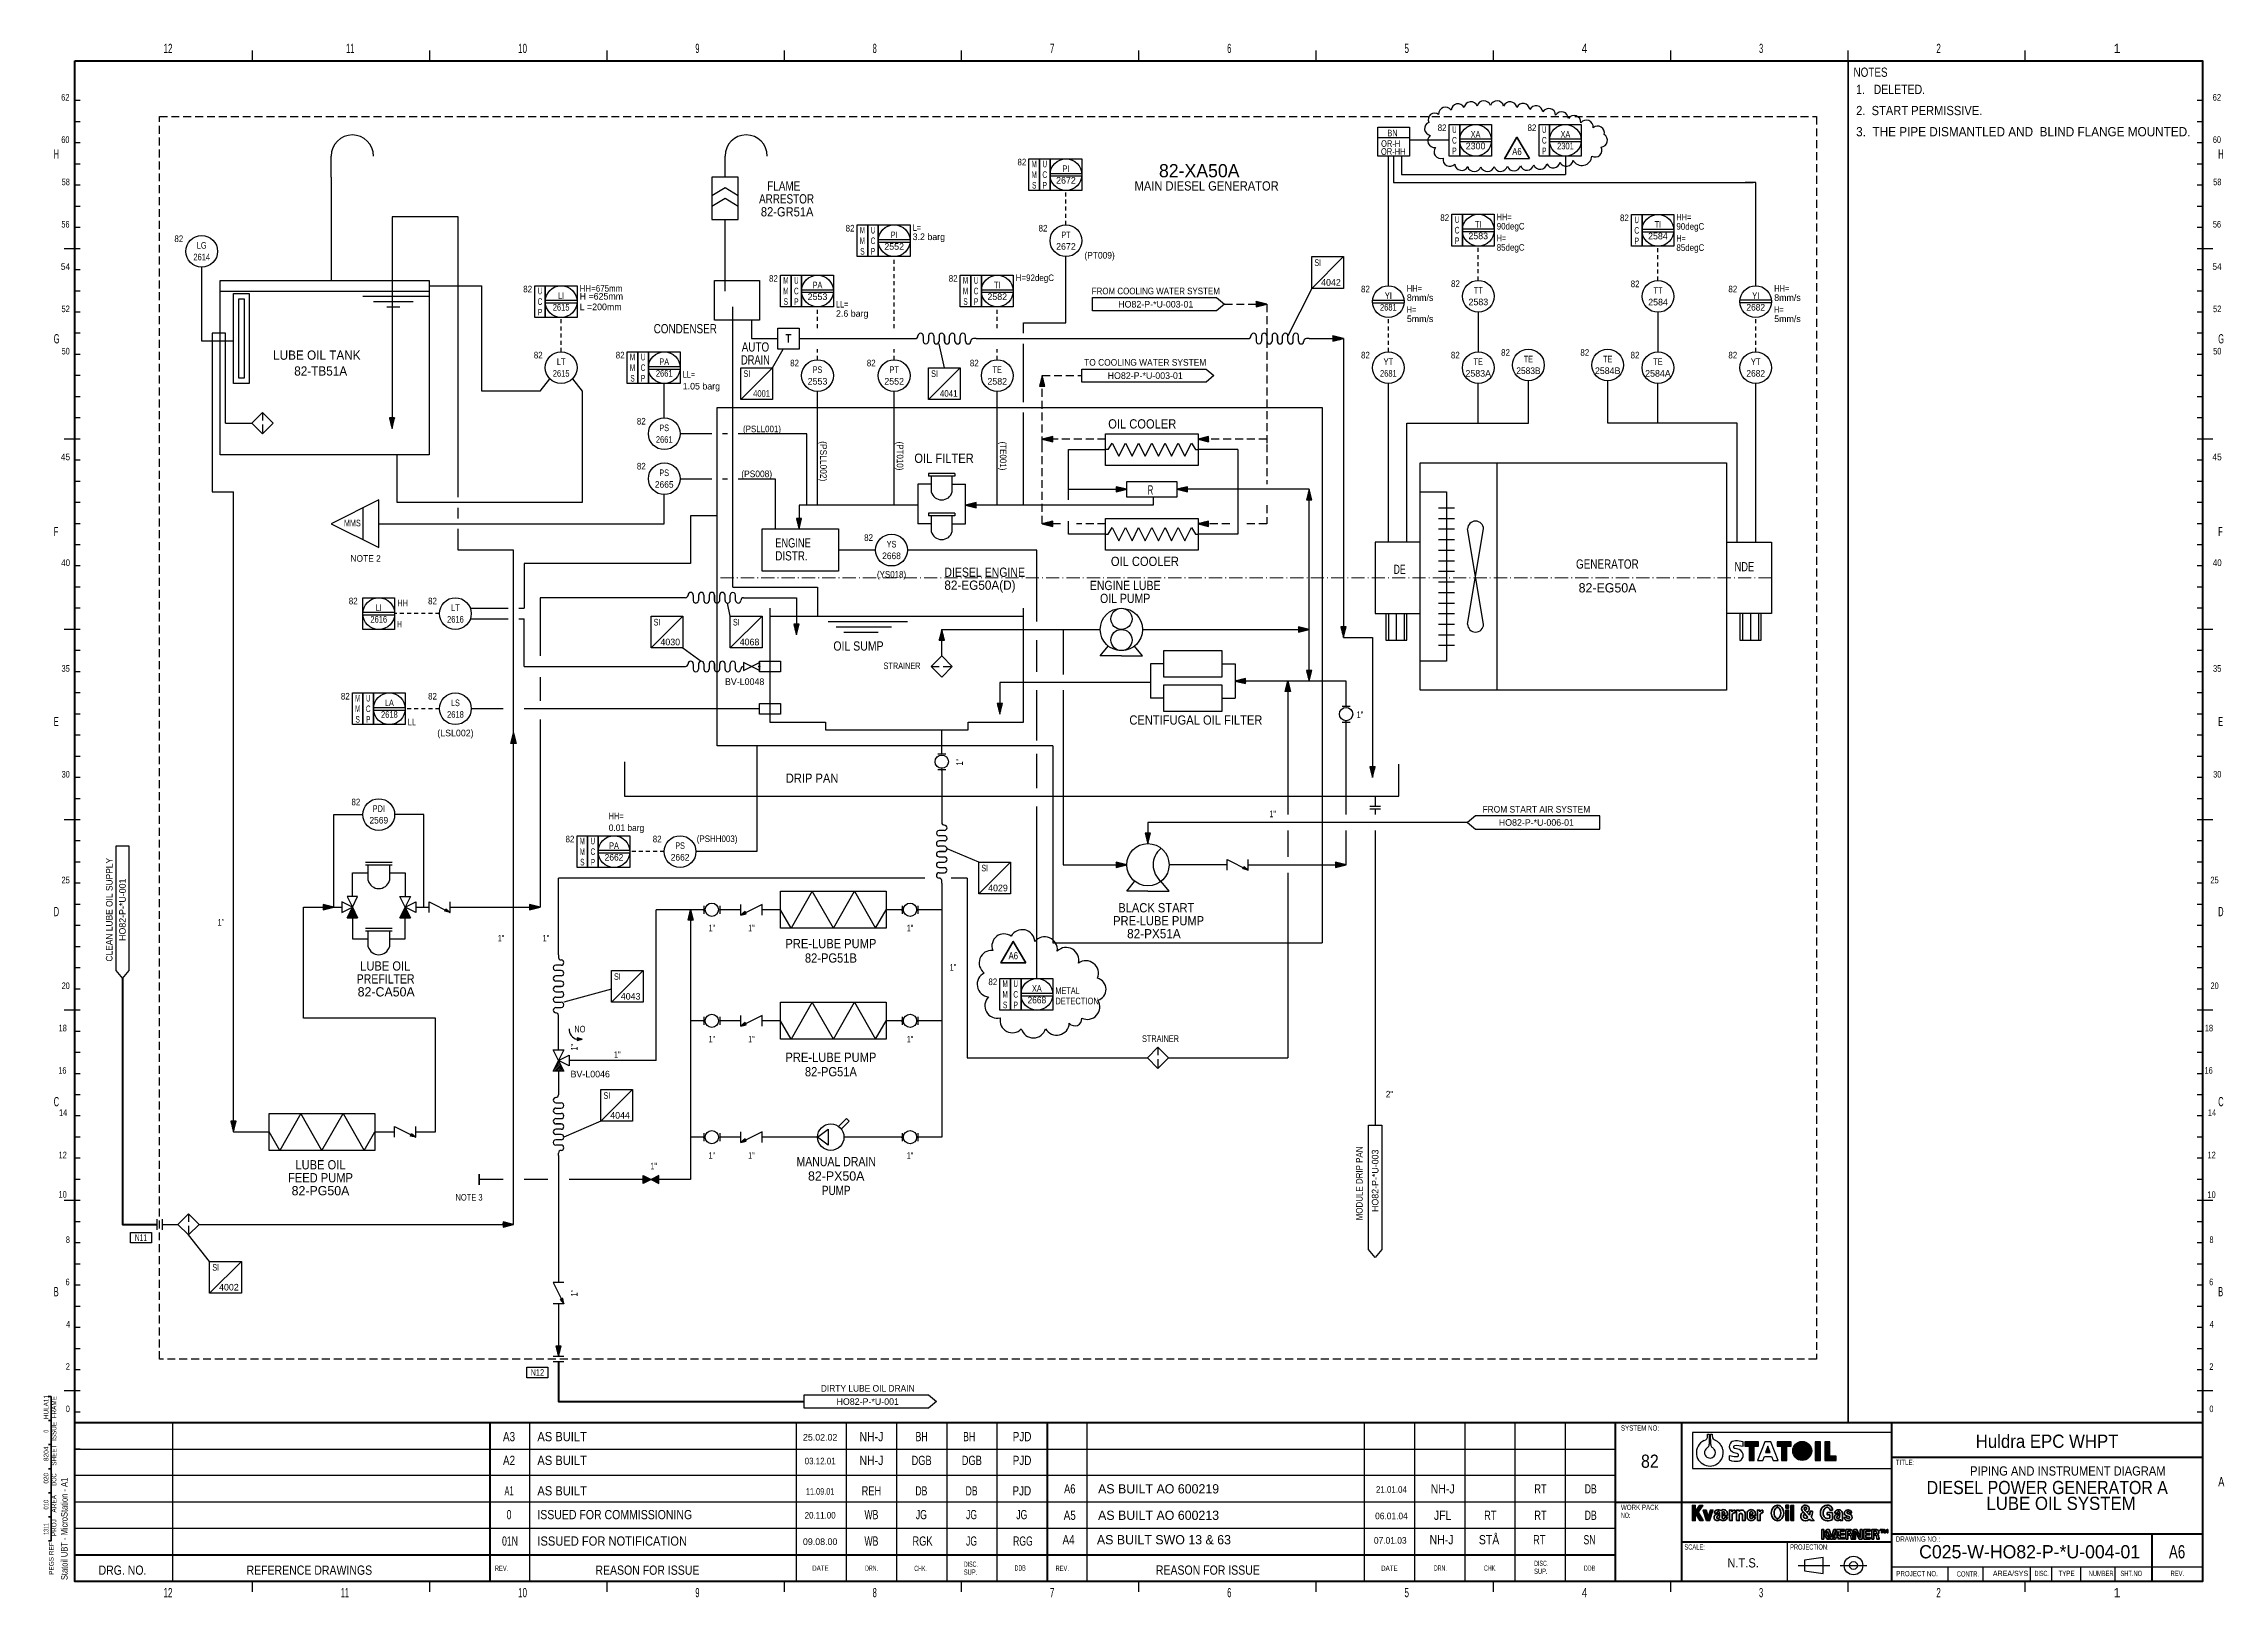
# Model space of a CAD drawing. Header units: millimetres. Extents: x 13 to 838, y 4 to 592.
import ezdxf
from ezdxf.enums import TextEntityAlignment as Align

# ---------------------------------------------------------------- set-up
doc = ezdxf.new("R2010")
doc.units = ezdxf.units.MM
doc.header["$PDMODE"] = 32
doc.header["$PDSIZE"] = 0.5
for name, pattern in [('DOT_DASHED', [7.7, 5, -1.2, 0.3, -1.2]), ('MEDIUM_DASHED', [4.5, 3, -1.5]), ('SHORT_DASHED', [2.7, 1.5, -1.2])]:
    doc.linetypes.add(name, pattern=pattern)
for name, color, linetype, lineweight in [('1', 7, 'Continuous', 25), ('13', 7, 'DOT_DASHED', 13), ('14', 7, 'MEDIUM_DASHED', 25), ('15', 7, 'Continuous', 35), ('18', 7, 'Continuous', 25), ('4', 7, 'Continuous', 35), ('43', 7, 'Continuous', 25), ('45', 7, 'Continuous', 40), ('47', 7, 'Continuous', 25), ('49', 7, 'Continuous', 35), ('51', 7, 'Continuous', 25), ('8', 7, 'Continuous', 40)]:
    doc.layers.add(name, color=color, linetype=linetype, lineweight=lineweight)
for name, color, linetype in [('34', 7, 'Continuous'), ('35', 7, 'Continuous'), ('36', 7, 'Continuous'), ('37', 7, 'Continuous'), ('39', 7, 'Continuous'), ('40', 7, 'Continuous'), ('62', 7, 'Continuous')]:
    doc.layers.add(name, color=color, linetype=linetype)

msp = doc.modelspace()

# ---------------------------------------------------------------- texts
at = {"layer": '1', "width": 0.8}
for p in [(570.648, 549.392), (380.079, 245.265)]:
    msp.add_text('A6', height=2.73, dxfattribs=at).set_placement(p, align=Align.CENTER)
at = {"layer": '34'}
for s, width, p in [('HULA11', 0.8, (15, 75.907)), ('FRAME', 0.8, (18, 75.852)), ('0', 0.6, (15, 66.757)), ('ISSUE', 0.8, (18.001, 66.713)), ('8204', 0.9, (15, 58.239)), ('SHEET', 0.8, (18.001, 57.748)), ('020', 0.8, (15.001, 48.993)), ('DOC', 0.7, (18.001, 48.491)), ('AREA', 0.85, (18.001, 39.333)), ('010', 0.75, (15, 39.024)), ('1311', 0.65, (15.001, 29.808)), ('PROJ', 0.8, (18, 30.295)), ('PEGS REF', 0.85, (17.002, 18.619))]:
    msp.add_text(s, height=1.8, rotation=89.954, dxfattribs=dict(at, width=width)).set_placement(p, align=Align.CENTER)
at = {"layer": '35'}
for s, width, p in [('OR-H', 0.85, (526.5, 552.5)), ('BN', 0.7, (525.5, 556.5)), ('82', 0.9, (544, 558.5)), ('82', 0.9, (578, 558.5)), ('82', 0.9, (385, 545.5)), ('OR-HH', 0.85, (528.5, 549.5)), ('82', 0.9, (320, 520.5)), ('82', 0.9, (393, 520.5)), ('82', 0.9, (545, 524.5)), ('82', 0.9, (612.985, 524.425)), ('82', 0.9, (66, 516.5)), ('82', 0.9, (291, 501.5)), ('82', 0.9, (359, 501.5)), ('82', 0.9, (198, 497.5)), ('82', 0.9, (515, 497.5)), ('82', 0.9, (549.053, 499.524)), ('82', 0.9, (617.038, 499.449)), ('82', 0.9, (654, 497.5)), ('82', 0.9, (202, 472.5)), ('82', 0.9, (233, 472.5)), ('82', 0.9, (299, 469.5)), ('82', 0.9, (328, 469.5)), ('82', 0.9, (367, 469.5)), ('82', 0.9, (515, 472.5)), ('82', 0.9, (549, 472.5)), ('82', 0.9, (568, 473.5)), ('82', 0.9, (598, 473.5)), ('82', 0.9, (617, 472.5)), ('82', 0.9, (654, 472.5)), ('4001', 0.85, (288, 458)), ('4041', 0.9, (359, 458)), ('82', 0.9, (241, 447.5)), ('82', 0.9, (241, 430.5)), ('82', 0.9, (327, 403.5)), ('82', 0.9, (132, 379.5)), ('82', 0.9, (162, 379.5)), ('82', 0.9, (129, 343.5)), ('82', 0.9, (162, 343.5)), ('82', 0.9, (133, 303.5)), ('82', 0.9, (214, 289.5)), ('82', 0.9, (247, 289.5)), ('82', 0.9, (374, 235.5))]:
    msp.add_text(s, height=2.5, dxfattribs=dict(at, width=width)).set_placement(p, align=Align.RIGHT)
for s, width, p in [('C', 0.6, (547, 553.75)), ('U', 0.55, (547, 557.75)), ('XA', 0.8, (555, 556)), ('C', 0.6, (581, 553.75)), ('U', 0.55, (581, 557.75)), ('2301', 0.85, (589, 551.6)), ('XA', 0.8, (589, 556)), ('M', 0.55, (388, 544.75)), ('U', 0.55, (392, 544.75)), ('PI', 0.65, (400, 543)), ('P', 0.6, (547, 549.75)), ('P', 0.6, (581, 549.75)), ('M', 0.55, (388, 540.75)), ('S', 0.6, (388, 536.75)), ('C', 0.6, (392, 540.75)), ('P', 0.6, (392, 536.75)), ('M', 0.55, (323, 519.75)), ('U', 0.55, (327, 519.75)), ('PI', 0.65, (335, 518)), ('PT', 0.8, (400, 518)), ('C', 0.6, (548, 519.75)), ('U', 0.55, (548, 523.75)), ('TI', 0.7, (556, 522)), ('C', 0.6, (615.985, 519.675)), ('U', 0.55, (615.985, 523.675)), ('TI', 0.7, (623.985, 521.925)), ('2614', 0.85, (73, 509.6)), ('LG', 0.7, (73, 514)), ('M', 0.55, (323, 515.75)), ('S', 0.6, (323, 511.75)), ('C', 0.6, (327, 515.75)), ('P', 0.6, (327, 511.75)), ('P', 0.6, (548, 515.75)), ('P', 0.6, (615.985, 515.675)), ('C', 0.6, (201, 492.75)), ('U', 0.55, (201, 496.75)), ('LI', 0.65, (209, 495)), ('M', 0.55, (294, 500.75)), ('M', 0.55, (294, 496.75)), ('S', 0.6, (294, 492.75)), ('C', 0.6, (298, 496.75)), ('U', 0.55, (298, 500.75)), ('P', 0.6, (298, 492.75)), ('PA', 0.8, (306, 499)), ('M', 0.55, (362, 500.75)), ('M', 0.55, (362, 496.75)), ('S', 0.6, (362, 492.75)), ('C', 0.6, (366, 496.75)), ('U', 0.55, (366, 500.75)), ('P', 0.6, (366, 492.75)), ('TI', 0.7, (374, 499)), ('FROM COOLING WATER SYSTEM', 0.9, (434, 496.75)), ('YI', 0.7, (522, 495)), ('TT', 0.85, (556.053, 497.024)), ('TT', 0.85, (624.038, 496.95)), ('YI', 0.7, (661, 495)), ('P', 0.6, (201, 488.75)), ('2615', 0.85, (209, 490.6)), ('2681', 0.85, (522, 490.6)), ('2682', 0.95, (661, 490.6)), ('LT', 0.8, (209, 470)), ('M', 0.55, (236, 471.75)), ('U', 0.55, (240, 471.75)), ('PA', 0.8, (248, 470)), ('TO COOLING WATER SYSTEM', 0.95, (430, 469.75)), ('YT', 0.85, (522, 470)), ('TE', 0.75, (556, 470)), ('TE', 0.75, (575, 471)), ('TE', 0.75, (605, 471)), ('TE', 0.75, (624, 470)), ('YT', 0.85, (661, 470)), ('2615', 0.85, (209, 465.6)), ('M', 0.55, (236, 467.75)), ('S', 0.6, (236, 463.75)), ('C', 0.6, (240, 467.75)), ('P', 0.6, (240, 463.75)), ('2661', 0.85, (248, 465.6)), ('PS', 0.75, (306, 467)), ('PT', 0.8, (335, 467)), ('TE', 0.75, (374, 467)), ('2681', 0.85, (522, 465.6)), ('2583B', 0.95, (575, 466.6)), ('2682', 0.95, (661, 465.6)), ('PS', 0.75, (248, 445)), ('(PSLL001)', 0.9, (285, 444.6)), ('2661', 0.85, (248, 440.6)), ('PS', 0.75, (248, 428)), ('(PS008)', 0.95, (283, 427.6)), ('2665', 0.95, (248, 423.6)), ('MMS', 0.75, (130, 409)), ('NOTE 2', 0.95, (135, 395.6)), ('2668', 0.95, (334, 396.6)), ('YS', 0.8, (334, 401)), ('(YS018)', 0.9, (334, 389.6)), ('2616', 0.85, (140, 372.6)), ('LI', 0.65, (140, 377)), ('2616', 0.85, (169, 372.6)), ('LT', 0.8, (169, 377)), ('M', 0.55, (132, 342.75)), ('M', 0.55, (132, 338.75)), ('C', 0.6, (136, 338.75)), ('U', 0.55, (136, 342.75)), ('2618', 0.85, (144, 336.6)), ('LA', 0.8, (144, 341)), ('2618', 0.85, (169, 336.6)), ('LS', 0.75, (169, 341)), ('S', 0.6, (132, 334.75)), ('P', 0.6, (136, 334.75)), ('2569', 0.95, (140, 296.6)), ('PDI', 0.7, (140, 301)), ('FROM START AIR SYSTEM', 0.95, (578, 300.75)), ('M', 0.55, (217, 288.75)), ('U', 0.55, (221, 288.75)), ('PA', 0.8, (229, 287)), ('PS', 0.75, (254, 287)), ('(PSHH003)', 0.9, (268, 289.6)), ('M', 0.55, (217, 284.75)), ('S', 0.6, (217, 280.75)), ('C', 0.6, (221, 284.75)), ('P', 0.6, (221, 280.75)), ('2662', 0.95, (229, 282.6)), ('2662', 0.95, (254, 282.6)), ('1"', 0.65, (266, 255.8)), ('1"', 0.65, (281, 255.8)), ('1"', 0.65, (341, 255.8)), ('M', 0.55, (377, 234.75)), ('M', 0.55, (377, 230.75)), ('C', 0.6, (381, 230.75)), ('U', 0.55, (381, 234.75)), ('2668', 0.95, (389, 228.6)), ('XA', 0.8, (389, 233)), ('S', 0.6, (377, 226.75)), ('P', 0.6, (381, 226.75)), ('1"', 0.65, (266, 213.8)), ('1"', 0.65, (281, 213.8)), ('1"', 0.65, (341, 213.8)), ('1"', 0.65, (244, 165.8)), ('1"', 0.65, (266, 169.8)), ('1"', 0.65, (281, 169.8)), ('1"', 0.65, (341, 169.8)), ('N11', 0.6, (50, 138.75)), ('N12', 0.7, (200, 87.75)), ('DIRTY LUBE OIL DRAIN', 0.95, (325, 81.75)), ('03.12.01', 0.9, (307, 54.25)), ('11.09.01', 0.8, (307, 42.75)), ('21.01.04', 0.9, (523.162, 43.5)), ('20.11.00', 0.9, (307, 33.75)), ('06.01.04', 0.95, (523.162, 33.5)), ('07.01.03', 0.95, (522.718, 24.25))]:
    msp.add_text(s, height=2.5, dxfattribs=dict(at, width=width)).set_placement(p, align=Align.CENTER)
for s, p in [('2300', (555, 551.6)), ('2672', (400, 538.6)), ('2583', (556, 517.6)), ('2584', (623.985, 517.525)), ('2552', (335, 513.6)), ('2672', (400, 513.6)), ('2553', (306, 494.6)), ('2582', (374, 494.6)), ('2583', (556.053, 492.624)), ('HO82-P-*U-003-01', (434, 491.75)), ('2584', (624.038, 492.55)), ('2553', (306, 462.6)), ('2552', (335, 462.6)), ('2582', (374, 462.6)), ('HO82-P-*U-003-01', (430, 464.75)), ('2583A', (556, 465.6)), ('2584B', (605, 466.6)), ('2584A', (624, 465.6)), ('(LSL002)', (169, 329.6)), ('HO82-P-*U-006-01', (578, 295.75)), ('BV-L0046', (220, 200.6)), ('HO82-P-*U-001', (325, 76.75)), ('25.02.02', (307, 63.25)), ('09.08.00', (307, 23.75))]:
    msp.add_text(s, height=2.5, dxfattribs=at).set_placement(p, align=Align.CENTER)
for s, p in [('3.2 barg', (342, 517.25)), ('H =625mm', (216, 494.75)), ('8mm/s', (529, 494.25)), ('8mm/s', (668, 494.25)), ('L =200mm', (216, 490.75)), ('2.6 barg', (313, 488.25)), ('5mm/s', (529, 486.25)), ('5mm/s', (668, 486.25)), ('1.05 barg', (255, 460.75)), ('BV-L0048', (271, 349))]:
    msp.add_text(s, height=2.5, dxfattribs=at).set_placement(p)
for s, width, p in [('L=', 0.7, (342, 520.75)), ('90degC', 0.9, (563, 521.25)), ('HH=', 0.7, (563, 524.75)), ('90degC', 0.9, (630.985, 521.176)), ('HH=', 0.7, (630.985, 524.675)), ('(PT009)', 0.95, (407, 510.25)), ('85degC', 0.9, (563, 513.25)), ('H=', 0.65, (563, 516.75)), ('85degC', 0.9, (630.985, 513.176)), ('H=', 0.65, (630.985, 516.675)), ('H=92degC', 0.9, (381, 501.75)), ('SI', 0.65, (494, 507.5)), ('HH=675mm', 0.9, (216, 497.75)), ('HH=', 0.7, (529, 497.75)), ('HH=', 0.7, (668, 497.75)), ('LL=', 0.8, (313, 491.75)), ('H=', 0.65, (529, 489.75)), ('H=', 0.65, (668, 489.75)), ('LL=', 0.8, (255, 465.209)), ('SI', 0.65, (278, 465.5)), ('SI', 0.65, (349, 465.5)), ('HH', 0.7, (147, 378.75)), ('H', 0.55, (147, 370.75)), ('SI', 0.65, (244, 371.5)), ('SI', 0.65, (274, 371.5)), ('STRAINER', 0.8, (331, 355)), ('1"', 0.65, (510, 336.5)), ('LL', 0.8, (151, 333.75)), ('HH=', 0.7, (227, 298.209)), ('1"', 0.65, (477, 299)), ('0.01 barg', 0.95, (227, 293.75)), ('SI', 0.65, (368, 278.5)), ('1"', 0.65, (79, 258)), ('1"', 0.65, (185, 252)), ('1"', 0.65, (202, 252)), ('SI', 0.65, (229, 237.5)), ('1"', 0.65, (356, 241)), ('METAL', 0.8, (396, 232.15)), ('DETECTION', 0.85, (396, 228.25)), ('NO', 0.7, (214, 217.6)), ('STRAINER', 0.8, (428.8, 214)), ('1"', 0.65, (229, 208)), ('SI', 0.65, (225, 192.5)), ('2"', 0.95, (521, 193)), ('NOTE 3', 0.85, (169, 154)), ('SI', 0.65, (77, 127.5))]:
    msp.add_text(s, height=2.5, dxfattribs=dict(at, width=width)).set_placement(p)
for s, p in [('4042', (504, 500)), ('4030', (254, 364)), ('4068', (284, 364)), ('4029', (378, 271)), ('4043', (239, 230)), ('4044', (235, 185)), ('4002', (87, 120))]:
    msp.add_text(s, height=2.5, dxfattribs=at).set_placement(p, align=Align.RIGHT)
for s, rotation, width, p in [('(PSLL002)', 270, 0.95, (307, 433.6)), ('(PT010)', 270, 0.9, (336, 435.6)), ('(TE001)', 270, 0.9, (375, 435.6)), ('1"', 90, 0.65, (361, 319.8)), ('CLEAN LUBE OIL SUPPLY', 89.954, 0.95, (39.25, 264)), ('1"', 89.954, 0.65, (215.2, 212)), ('MODULE DRIP PAN', 90, 0.9, (512.25, 160.5)), ('1"', 89.954, 0.65, (215.2, 119))]:
    msp.add_text(s, height=2.5, rotation=rotation, dxfattribs=dict(at, width=width)).set_placement(p, align=Align.CENTER)
for s, rotation, p in [('HO82-P-*U-001', 89.954, (44.25, 264)), ('HO82-P-*U-003', 90, (518.25, 161.5))]:
    msp.add_text(s, height=2.5, rotation=rotation, dxfattribs=at).set_placement(p, align=Align.CENTER)
at = {"layer": '36'}
for s, width, p in [('NOTES', 0.8, (698, 579)), ('1.   DELETED.', 0.85, (699, 572.5)), ('2.  START PERMISSIVE.', 0.9, (699, 564.5)), ('3.  THE PIPE DISMANTLED AND  BLIND FLANGE MOUNTED.', 0.95, (699, 556.5)), ('CONDENSER', 0.8, (244, 482)), ('LUBE OIL TANK', 0.95, (100, 472)), ('82-TB51A', 0.95, (108, 466)), ('OIL COOLER', 0.9, (416, 446)), ('R', 0.55, (431, 421)), ('ENGINE', 0.75, (290, 401)), ('DISTR.', 0.8, (290, 396.1)), ('OIL COOLER', 0.9, (417, 394)), ('GENERATOR', 0.8, (593, 393)), ('82-EG50A(D)', 0.95, (354, 384.999)), ('DIESEL ENGINE', 0.85, (354, 389.899)), ('DE', 0.7, (524, 391)), ('NDE', 0.75, (653, 392)), ('OIL SUMP', 0.85, (312, 362)), ('CENTIFUGAL OIL FILTER', 0.9, (424, 334)), ('DRIP PAN', 0.9, (294, 312)), ('AS BUILT', 0.9, (200, 63)), ('AS BUILT', 0.9, (200, 54)), ('AS BUILT', 0.9, (200, 42.5)), ('ISSUED FOR COMMISSIONING', 0.85, (200, 33.5)), ('ISSUED FOR NOTIFICATION', 0.9, (200, 23.5))]:
    msp.add_text(s, height=3.5, dxfattribs=dict(at, width=width)).set_placement(p)
for s, width, p in [('FLAME', 0.8, (293.24, 536)), ('MAIN DIESEL GENERATOR', 0.9, (453.236, 536)), ('ARRESTOR', 0.8, (294.28, 531.1)), ('82-GR51A', 0.9, (294.516, 526.2)), ('AUTO', 0.8, (282.515, 475.099)), ('DRAIN', 0.75, (282.515, 470.199)), ('OIL FILTER', 0.9, (353.869, 433)), ('ENGINE LUBE', 0.85, (422.415, 384.899)), ('OIL PUMP', 0.85, (422.415, 379.999)), ('BLACK START', 0.9, (434.192, 263)), ('PRE-LUBE PUMP', 0.9, (435.066, 258.1)), ('82-PX51A', 0.95, (433.287, 253.2)), ('PRE-LUBE PUMP', 0.9, (311.066, 249.459)), ('82-PG51B', 0.9, (311.066, 243.999)), ('PREFILTER', 0.85, (142.584, 236.1)), ('LUBE OIL', 0.9, (142.436, 241)), ('PRE-LUBE PUMP', 0.9, (311.066, 206.459)), ('82-PG51A', 0.9, (311.066, 200.999)), ('LUBE OIL', 0.9, (117.936, 165.799)), ('MANUAL DRAIN', 0.85, (313.075, 167.019)), ('FEED PUMP', 0.9, (117.936, 160.899)), ('PUMP', 0.8, (313.075, 156.099)), ('A3', 0.8, (189.281, 63)), ('NH-J', 0.85, (326.393, 63)), ('BH', 0.7, (345.393, 63)), ('BH', 0.7, (363.393, 63)), ('PJD', 0.8, (383.393, 63)), ('A2', 0.8, (189.281, 54)), ('NH-J', 0.85, (326.393, 54)), ('DGB', 0.75, (345.393, 54)), ('DGB', 0.75, (364.393, 54)), ('PJD', 0.8, (383.393, 54)), ('PIPING AND INSTRUMENT DIAGRAM', 0.9, (779.093, 50)), ('A1', 0.6, (189.282, 42.5)), ('REH', 0.75, (326.394, 42.5)), ('DB', 0.7, (345.293, 42.5)), ('DB', 0.7, (364.293, 42.5)), ('PJD', 0.8, (383.293, 42.5)), ('A6', 0.75, (401.444, 43.25)), ('NH-J', 0.85, (542.556, 43.25)), ('RT', 0.75, (579.556, 43.25)), ('DB', 0.7, (598.556, 43.25)), ('0', 0.7, (189.282, 33.5)), ('WB', 0.7, (326.394, 33.5)), ('JG', 0.7, (345.293, 33.5)), ('JG', 0.7, (364.293, 33.5)), ('JG', 0.7, (383.293, 33.5)), ('A5', 0.8, (401.444, 33.25)), ('JFL', 0.85, (542.556, 33.25)), ('RT', 0.75, (560.556, 33.25)), ('RT', 0.75, (579.556, 33.25)), ('DB', 0.7, (598.556, 33.25)), ('01N', 0.7, (189.639, 23.5)), ('WB', 0.7, (326.394, 23.5)), ('RGK', 0.75, (345.735, 23.5)), ('JG', 0.7, (364.293, 23.5)), ('RGG', 0.7, (383.732, 23.5)), ('A4', 0.8, (401, 24)), ('NH-J', 0.85, (542.111, 24)), ('STÅ', 0.85, (560.111, 24)), ('RT', 0.75, (579.111, 24)), ('SN', 0.7, (598.111, 24)), ('N.T.S.', 0.9, (656.228, 15.25))]:
    msp.add_text(s, height=3.5, dxfattribs=dict(at, width=width)).set_placement(p, align=Align.CENTER)
for s, p in [('82-EG50A', (594, 384)), ('AS BUILT AO 600219', (412.162, 43.25)), ('AS BUILT AO 600213', (412.162, 33.25)), ('AS BUILT SWO 13 & 63', (411.718, 24))]:
    msp.add_text(s, height=3.5, dxfattribs=at).set_placement(p)
for s, p in [('82-CA50A', (142.793, 231.2)), ('82-PX50A', (313.075, 161.559)), ('82-PG50A', (117.936, 155.999))]:
    msp.add_text(s, height=3.5, dxfattribs=at).set_placement(p, align=Align.CENTER)
at = {"layer": '37'}
for s, p in [('82-XA50A', (450.441, 541)), ('C025-W-HO82-P-*U-004-01', (764.643, 18.7))]:
    msp.add_text(s, height=5, dxfattribs=at).set_placement(p, align=Align.CENTER)
for s, width, p in [('82', 0.9, (620.944, 52.95)), ('Huldra EPC WHPT', 0.95, (771.25, 60.5)), ('DIESEL POWER GENERATOR A', 0.9, (771.306, 43)), ('LUBE OIL SYSTEM', 0.95, (776.53, 37)), ('A6', 0.75, (820.432, 18.7))]:
    msp.add_text(s, height=5, dxfattribs=dict(at, width=width)).set_placement(p, align=Align.CENTER)
at = {"layer": '39'}
for s, width, p in [('62', 0.85, (22.968, 570)), ('62', 0.85, (837.067, 570)), ('60', 0.8, (22.946, 554)), ('60', 0.8, (837.046, 554)), ('58', 0.8, (23.094, 538)), ('58', 0.8, (837.193, 538)), ('56', 0.8, (22.968, 522)), ('56', 0.8, (837.067, 522)), ('54', 0.95, (23.22, 506)), ('54', 0.95, (837.32, 506)), ('52', 0.85, (23.094, 490)), ('52', 0.85, (837.193, 490)), ('50', 0.8, (23.072, 474)), ('50', 0.8, (837.172, 474)), ('45', 0.95, (23.22, 434)), ('45', 0.95, (837.32, 434)), ('40', 0.9, (23.199, 394)), ('40', 0.9, (837.298, 394)), ('35', 0.85, (23.094, 354)), ('35', 0.85, (837.193, 354)), ('30', 0.8, (23.072, 313.999)), ('30', 0.8, (837.172, 313.999)), ('25', 0.85, (23.094, 273.999)), ('25', 0.85, (836.193, 273.999)), ('20', 0.8, (23.072, 233.999)), ('20', 0.8, (836.172, 233.999)), ('18', 0.7, (21.957, 218)), ('18', 0.7, (834.056, 218)), ('16', 0.7, (21.831, 202)), ('16', 0.7, (833.93, 202)), ('14', 0.8, (22.083, 186)), ('14', 0.8, (835.183, 186)), ('12', 0.7, (21.957, 170)), ('12', 0.7, (835.056, 170)), ('10', 0.7, (21.935, 155.1)), ('10', 0.7, (835.035, 155)), ('8', 0.65, (23.115, 138)), ('8', 0.65, (834.214, 138)), ('6', 0.65, (22.989, 122)), ('6', 0.65, (834.088, 122)), ('4', 0.85, (23.242, 106)), ('4', 0.85, (834.341, 106)), ('2', 0.7, (23.115, 90)), ('2', 0.7, (834.214, 89.999)), ('0', 0.65, (23.094, 74)), ('0', 0.65, (834.193, 73.999))]:
    msp.add_text(s, height=2.5, dxfattribs=dict(at, width=width)).set_placement(p, align=Align.RIGHT)
for s, width, p in [('SYSTEM NO:', 0.7, (610, 67)), ('TITLE:', 0.7, (714, 54)), ('WORK PACK', 0.7, (610, 37)), ('NO:', 0.6, (610, 34)), ('DRAWING NO.:', 0.7, (714, 25)), ('DISC.', 0.6, (361.357, 15.501)), ('DISC.', 0.6, (577.154, 15.811)), ('SCALE:', 0.65, (634, 22)), ('PROJECTION:', 0.65, (674, 22)), ('REV.', 0.65, (183.913, 13.969)), ('DATE', 0.7, (303.999, 14)), ('DRN.', 0.6, (323.999, 14)), ('CHK.', 0.6, (342.602, 13.891)), ('SUP.', 0.65, (361.357, 12.501)), ('DDB', 0.6, (380.565, 14.072)), ('REV.', 0.65, (396.054, 13.956)), ('DATE', 0.7, (519.258, 13.979)), ('DRN.', 0.6, (539.217, 14.042)), ('CHK.', 0.6, (558.175, 14.006)), ('SUP.', 0.65, (577.154, 12.811)), ('DDB', 0.6, (595.999, 14)), ('PROJECT NO.', 0.7, (714.191, 11.923)), ('CONTR.', 0.65, (737.121, 11.814)), ('AREA/SYS', 0.8, (750.732, 12.01)), ('DISC.', 0.6, (766.53, 12)), ('TYPE', 0.7, (775.53, 12)), ('NUMBER', 0.65, (786.999, 12)), ('SHT.NO', 0.65, (799, 12)), ('REV.', 0.65, (818, 12))]:
    msp.add_text(s, height=2, dxfattribs=dict(at, width=width)).set_placement(p)
at = {"layer": '39', "width": 0.85}
msp.add_text('Statoil UBT - MicroStation - A1', height=2.5, rotation=90, dxfattribs=at).set_placement((22.244, 10.483))
at = {"layer": '40'}
for s, width, p in [('12', 0.65, (58.539, 587.999)), ('11', 0.5, (127.62, 587.999)), ('10', 0.65, (192.7, 587.999)), ('9', 0.6, (259.78, 587.999)), ('8', 0.6, (326.86, 587.999)), ('7', 0.65, (393.939, 587.999)), ('6', 0.6, (461.02, 587.999)), ('5', 0.65, (528.1, 587.999)), ('4', 0.8, (595.18, 587.999)), ('3', 0.6, (662.26, 587.999)), ('2', 0.65, (729.339, 587.999)), ('H', 0.55, (17, 548.062)), ('H', 0.55, (835.999, 548.062)), ('G', 0.6, (17, 478.187)), ('G', 0.6, (835.999, 478.187)), ('F', 0.6, (17, 405.312)), ('F', 0.6, (835.999, 405.312)), ('E', 0.55, (17, 333.437)), ('E', 0.55, (835.999, 333.437)), ('D', 0.55, (17, 261.562)), ('D', 0.55, (835.999, 261.562)), ('C', 0.5, (17, 189.687)), ('C', 0.5, (835.999, 189.687)), ('B', 0.6, (17, 117.812)), ('B', 0.6, (835.999, 117.812)), ('A', 0.75, (835.999, 45.937)), ('DRG. NO.', 0.85, (33.959, 12.491)), ('REFERENCE DRAWINGS', 0.85, (89.959, 12.491)), ('REASON FOR ISSUE', 0.85, (221.959, 12.491)), ('REASON FOR ISSUE', 0.85, (434.028, 12.51)), ('12', 0.65, (58.539, 4)), ('11', 0.5, (125.62, 4)), ('10', 0.65, (192.7, 4)), ('9', 0.6, (259.78, 4)), ('8', 0.6, (326.86, 4)), ('7', 0.65, (393.939, 4)), ('6', 0.6, (461.02, 4)), ('5', 0.65, (528.1, 4)), ('4', 0.8, (595.18, 4)), ('3', 0.6, (662.26, 4)), ('2', 0.65, (729.339, 4))]:
    msp.add_text(s, height=3.5, dxfattribs=dict(at, width=width)).set_placement(p)
for p in [(796.42, 587.999), (796.42, 4)]:
    msp.add_text('1', height=3.5, dxfattribs=at).set_placement(p)

# ---------------------------------------------------------------- hatches: boundary and pattern name
at = {"layer": '1'}
for points in [[(240, 163.5), (243, 162), (240, 160.5)], [(246, 163.5), (243, 162), (246, 160.5)]]:
    msp.add_hatch(color=256, dxfattribs=at).paths.add_polyline_path(points)
at = {"layer": '47'}
for points in [[(658.498, 55.737), (660.449, 55.737), (660.449, 61.138), (662.098, 61.138), (662.098, 62.787), (656.849, 62.787), (656.849, 61.138), (658.498, 61.138)], [(664.649, 58.737), (666.449, 58.737), (665.549, 61.137)], [(670.798, 55.737), (672.749, 55.737), (672.749, 61.138), (674.398, 61.138), (674.398, 62.787), (669.149, 62.787), (669.149, 61.138), (670.798, 61.138)], [(682.197, 59.336, 1), (675.004, 59.336, 1)], [(683.549, 55.737), (685.498, 55.737), (685.498, 62.787), (683.549, 62.787)], [(687.149, 62.787), (687.149, 55.737), (691.498, 55.737), (691.498, 57.387), (689.098, 57.387), (689.098, 62.787)]]:
    msp.add_hatch(color=256, dxfattribs=at).paths.add_polyline_path(points)
at = {"layer": '49'}
for points in [[(638.109, 35.946), (638.109, 33), (637.049, 33), (637.049, 38.694), (638.109, 38.694), (638.109, 36.239), (639.737, 38.694), (640.928, 38.694), (639.18, 36.145), (641.109, 33), (639.869, 33)], [(642.435, 33), (641.166, 36.976), (642.217, 36.976), (643.021, 34.265), (643.845, 36.976), (644.799, 36.976), (643.56, 33)], [(672.397, 37.694), (673.412, 37.694), (673.412, 38.789), (672.397, 38.789)], [(672.397, 33), (673.412, 33), (673.412, 36.976), (672.397, 36.976)], [(674.32, 33), (675.331, 33), (675.331, 38.694), (674.32, 38.694)], [(708.049, 29.56), (709.273, 29.56), (709.273, 29.316), (708.049, 29.316)], [(708.538, 28.335), (708.538, 29.56), (708.783, 29.56), (708.783, 28.335)], [(709.483, 28.335), (709.483, 29.56), (709.73, 29.56), (709.73, 28.335)], [(710.71, 28.335), (710.71, 29.56), (710.954, 29.56), (710.954, 28.335)]]:
    msp.add_hatch(color=256, dxfattribs=at).paths.add_polyline_path(points)

# ---------------------------------------------------------------- linework, layer by layer
at = {"layer": '1'}
for p, q in [((518, 556), (530, 556)), ((549, 555.5), (561, 555.5)), ((549, 554.5), (561, 554.5)), ((583, 555.5), (595, 555.5)), ((583, 554.5), (595, 554.5)), ((122, 541), (122, 549)), ((271, 541), (271, 549)), ((390, 536), (390, 548)), ((521.994, 521.936), (522, 549)), ((122, 541), (122, 502)), ((394, 542.5), (406, 542.5)), ((394, 541.5), (406, 541.5)), ((271, 498), (271, 525)), ((325, 511), (325, 523)), ((550, 521.5), (562, 521.5)), ((550, 520.5), (562, 520.5)), ((617.985, 521.425), (629.985, 521.425)), ((617.985, 520.425), (629.985, 520.425)), ((329, 517.5), (341, 517.5)), ((329, 516.5), (341, 516.5)), ((170, 420), (170, 507)), ((296, 492), (296, 504)), ((364, 492), (364, 504)), ((80, 498), (159, 498)), ((134, 496), (159, 496)), ((159, 500), (179, 500)), ((300, 498.5), (312, 498.5)), ((300, 497.5), (312, 497.5)), ((368, 498.5), (380, 498.5)), ((368, 497.5), (380, 497.5)), ((493, 499), (484, 481)), ((138, 494), (153, 494)), ((143, 492), (148, 492)), ((203, 494.5), (215, 494.5)), ((203, 493.5), (215, 493.5)), ((274, 386), (274, 492)), ((472, 493.951), (472.039, 493.99)), ((472, 493.81), (472.152, 493.962)), ((472, 493.668), (472.266, 493.934)), ((472, 493.527), (472.379, 493.905)), ((472, 493.386), (472.492, 493.877)), ((472, 493.244), (472.605, 493.849)), ((472, 493.103), (472.718, 493.82)), ((472, 492.961), (472.831, 493.792)), ((472, 492.82), (472.945, 493.764)), ((472, 492.679), (473.058, 493.736)), ((472, 492.537), (473.171, 493.707)), ((472, 492.396), (473.284, 493.679)), ((472, 492.255), (473.397, 493.651)), ((472, 492.113), (473.51, 493.622)), ((472.038, 492.009), (473.624, 493.594)), ((472.226, 492.057), (473.737, 493.566)), ((472.415, 492.104), (473.85, 493.538)), ((472.604, 492.151), (473.963, 493.509)), ((472.792, 492.198), (474.076, 493.481)), ((472.981, 492.245), (474.189, 493.453)), ((473.17, 492.292), (474.303, 493.424)), ((473.358, 492.34), (474.416, 493.396)), ((473.547, 492.387), (474.529, 493.368)), ((473.736, 492.434), (474.642, 493.339)), ((473.924, 492.481), (474.755, 493.311)), ((474.113, 492.528), (474.868, 493.283)), ((474.302, 492.575), (474.982, 493.255)), ((474.491, 492.623), (475.095, 493.226)), ((474.679, 492.67), (475.208, 493.198)), ((474.868, 492.717), (475.321, 493.17)), ((475.057, 492.764), (475.434, 493.141)), ((475.245, 492.811), (475.547, 493.113)), ((475.434, 492.858), (475.661, 493.085)), ((475.623, 492.906), (475.774, 493.057)), ((475.811, 492.953), (475.887, 493.028)), ((516, 494.5), (528, 494.5)), ((516, 493.5), (528, 493.5)), ((556.053, 475.025), (556.053, 490.025)), ((624.038, 474.95), (624.038, 489.95)), ((667, 494.5), (655, 494.5)), ((667, 493.5), (655, 493.5)), ((294, 481.5), (296, 481.5)), ((295, 478.5), (295, 481.5)), ((299, 480), (342, 480)), ((342, 480), (343, 480)), ((346, 481), (346, 479)), ((348, 481), (348, 479)), ((350, 481), (350, 479)), ((352, 481), (352, 479)), ((354, 479), (354, 481)), ((354, 481), (354, 479)), ((356, 479), (356, 481)), ((358, 479), (358, 481)), ((360, 479), (360, 481)), ((362, 479), (362, 481)), ((366, 480), (365, 480)), ((366, 480), (468, 480)), ((468, 480), (469, 480)), ((472, 481), (472, 479)), ((474, 481), (474, 479)), ((476, 481), (476, 479)), ((478, 481), (478, 479)), ((480, 479), (480, 481)), ((480, 481), (480, 479)), ((482, 479), (482, 481)), ((484, 479), (484, 481)), ((486, 479), (486, 481)), ((488, 479), (488, 481)), ((492, 480), (491, 480)), ((501, 480.951), (501.039, 480.99)), ((501, 480.81), (501.152, 480.962)), ((501, 480.668), (501.266, 480.934)), ((501, 480.527), (501.379, 480.905)), ((501, 480.386), (501.492, 480.877)), ((501, 480.244), (501.605, 480.849)), ((501, 480.103), (501.718, 480.82)), ((501, 479.961), (501.831, 480.792)), ((501, 479.82), (501.945, 480.764)), ((501, 479.679), (502.058, 480.736)), ((501, 479.537), (502.171, 480.707)), ((501, 479.396), (502.284, 480.679)), ((501, 479.255), (502.397, 480.651)), ((501, 479.113), (502.51, 480.622)), ((501.038, 479.009), (502.624, 480.594)), ((501.226, 479.057), (502.737, 480.566)), ((501.415, 479.104), (502.85, 480.538)), ((501.604, 479.151), (502.963, 480.509)), ((501.792, 479.198), (503.076, 480.481)), ((501.981, 479.245), (503.189, 480.453)), ((502.17, 479.292), (503.303, 480.424)), ((502.358, 479.34), (503.416, 480.396)), ((502.547, 479.387), (503.529, 480.368)), ((502.736, 479.434), (503.642, 480.339)), ((502.924, 479.481), (503.755, 480.311)), ((503.113, 479.528), (503.868, 480.283)), ((503.302, 479.575), (503.982, 480.255)), ((503.491, 479.623), (504.095, 480.226)), ((503.679, 479.67), (504.208, 480.198)), ((503.868, 479.717), (504.321, 480.17)), ((504.057, 479.764), (504.434, 480.141)), ((504.245, 479.811), (504.547, 480.113)), ((504.434, 479.858), (504.661, 480.085)), ((504.623, 479.906), (504.774, 480.057)), ((504.811, 479.953), (504.887, 480.028)), ((238, 463), (238, 475)), ((354, 469), (352, 478)), ((384, 456), (384, 478)), ((201, 460.061), (204.757, 464.757)), ((242, 469.5), (254, 469.5)), ((242, 468.5), (254, 468.5)), ((390.19, 462), (390.038, 462.152)), ((390.332, 462), (390.066, 462.266)), ((390.473, 462), (390.095, 462.379)), ((390.614, 462), (390.123, 462.492)), ((390.756, 462), (390.151, 462.605)), ((390.897, 462), (390.18, 462.718)), ((391.039, 462), (390.208, 462.831)), ((391.18, 462), (390.236, 462.945)), ((391.321, 462), (390.264, 463.058)), ((391.463, 462), (390.293, 463.171)), ((391.604, 462), (390.321, 463.284)), ((391.745, 462), (390.349, 463.397)), ((391.887, 462), (390.378, 463.51)), ((391.991, 462.038), (390.406, 463.624)), ((391.943, 462.226), (390.434, 463.737)), ((391.896, 462.415), (390.462, 463.85)), ((391.849, 462.604), (390.491, 463.963)), ((391.802, 462.792), (390.519, 464.076)), ((391.755, 462.981), (390.547, 464.189)), ((391.708, 463.17), (390.576, 464.303)), ((391.66, 463.358), (390.604, 464.416)), ((391.613, 463.547), (390.632, 464.529)), ((391.566, 463.736), (390.661, 464.642)), ((391.519, 463.924), (390.689, 464.755)), ((391.472, 464.113), (390.717, 464.868)), ((391.425, 464.302), (390.745, 464.982)), ((391.377, 464.491), (390.774, 465.095)), ((391.33, 464.679), (390.802, 465.208)), ((391.283, 464.868), (390.83, 465.321)), ((391.236, 465.057), (390.859, 465.434)), ((391.189, 465.245), (390.887, 465.547)), ((391.142, 465.434), (390.915, 465.661)), ((391.094, 465.623), (390.943, 465.774)), ((391.047, 465.811), (390.972, 465.887)), ((522, 403), (522, 463)), ((624, 448), (624, 463)), ((661, 403), (661, 463)), ((306, 417), (306, 460)), ((335, 417), (335, 460)), ((374, 417), (374, 460)), ((390.049, 462), (390.01, 462.039)), ((82, 448), (92, 448)), ((144.009, 449.962), (145.594, 448.376)), ((144.057, 449.774), (145.566, 448.263)), ((144.104, 449.585), (145.538, 448.15)), ((144.113, 450), (145.622, 448.49)), ((144.151, 449.396), (145.509, 448.037)), ((144.198, 449.208), (145.481, 447.924)), ((144.245, 449.019), (145.453, 447.811)), ((144.255, 450), (145.651, 448.603)), ((144.292, 448.83), (145.424, 447.697)), ((144.34, 448.642), (145.396, 447.584)), ((144.387, 448.453), (145.368, 447.471)), ((144.396, 450), (145.679, 448.716)), ((144.434, 448.264), (145.339, 447.358)), ((144.481, 448.076), (145.311, 447.245)), ((144.528, 447.887), (145.283, 447.132)), ((144.537, 450), (145.707, 448.829)), ((144.575, 447.698), (145.255, 447.018)), ((144.623, 447.509), (145.226, 446.905)), ((144.67, 447.321), (145.198, 446.792)), ((144.679, 450), (145.736, 448.942)), ((144.717, 447.132), (145.17, 446.679)), ((144.764, 446.943), (145.141, 446.566)), ((144.811, 446.755), (145.113, 446.453)), ((144.82, 450), (145.764, 449.055)), ((144.858, 446.566), (145.085, 446.339)), ((144.906, 446.377), (145.057, 446.226)), ((144.953, 446.189), (145.028, 446.113)), ((144.961, 450), (145.792, 449.169)), ((145.103, 450), (145.82, 449.282)), ((145.244, 450), (145.849, 449.395)), ((145.386, 450), (145.877, 449.508)), ((145.527, 450), (145.905, 449.621)), ((145.668, 450), (145.934, 449.734)), ((145.81, 450), (145.962, 449.848)), ((145.951, 450), (145.99, 449.961)), ((384, 417), (384, 452)), ((266, 444), (254, 444)), ((272, 444), (270, 444)), ((302, 444), (276, 444)), ((302, 417), (302, 444)), ((391.189, 442.047), (391.113, 441.972)), ((391.377, 442.094), (391.226, 441.943)), ((391.566, 442.142), (391.339, 441.915)), ((391.755, 442.189), (391.453, 441.887)), ((391.943, 442.236), (391.566, 441.859)), ((392.132, 442.283), (391.679, 441.83)), ((392.321, 442.33), (391.792, 441.802)), ((392.509, 442.377), (391.905, 441.774)), ((392.698, 442.425), (392.018, 441.745)), ((392.887, 442.472), (392.132, 441.717)), ((393.076, 442.519), (392.245, 441.689)), ((393.264, 442.566), (392.358, 441.661)), ((393.453, 442.613), (392.471, 441.632)), ((393.642, 442.66), (392.584, 441.604)), ((393.83, 442.708), (392.697, 441.576)), ((394.019, 442.755), (392.811, 441.547)), ((394.208, 442.802), (392.924, 441.519)), ((394.396, 442.849), (393.037, 441.491)), ((394.585, 442.896), (393.15, 441.462)), ((394.774, 442.943), (393.263, 441.434)), ((394.962, 442.991), (393.376, 441.406)), ((395, 442.887), (393.49, 441.378)), ((395, 442.745), (393.603, 441.349)), ((395, 442.604), (393.716, 441.321)), ((395, 442.463), (393.829, 441.293)), ((395, 442.321), (393.942, 441.264)), ((395, 442.18), (394.055, 441.236)), ((395, 442.039), (394.169, 441.208)), ((395, 441.897), (394.282, 441.18)), ((395, 441.756), (394.395, 441.151)), ((395, 441.614), (394.508, 441.123)), ((395, 441.473), (394.621, 441.095)), ((395, 441.332), (394.734, 441.066)), ((395, 441.19), (394.848, 441.038)), ((395, 441.049), (394.961, 441.01)), ((416, 438), (415, 438)), ((449, 438), (450, 438)), ((465, 438), (450, 438)), ((450.189, 442.047), (450.113, 441.972)), ((450.377, 442.094), (450.226, 441.943)), ((450.566, 442.142), (450.339, 441.915)), ((450.755, 442.189), (450.453, 441.887)), ((450.943, 442.236), (450.566, 441.859)), ((451.132, 442.283), (450.679, 441.83)), ((451.321, 442.33), (450.792, 441.802)), ((451.509, 442.377), (450.905, 441.774)), ((451.698, 442.425), (451.018, 441.745)), ((451.887, 442.472), (451.132, 441.717)), ((452.076, 442.519), (451.245, 441.689)), ((452.264, 442.566), (451.358, 441.661)), ((452.453, 442.613), (451.471, 441.632)), ((452.642, 442.66), (451.584, 441.604)), ((452.83, 442.708), (451.697, 441.576)), ((453.019, 442.755), (451.811, 441.547)), ((453.208, 442.802), (451.924, 441.519)), ((453.396, 442.849), (452.037, 441.491)), ((453.585, 442.896), (452.15, 441.462)), ((453.774, 442.943), (452.263, 441.434)), ((453.962, 442.991), (452.376, 441.406)), ((454, 442.887), (452.49, 441.378)), ((454, 442.745), (452.603, 441.349)), ((454, 442.604), (452.716, 441.321)), ((454, 442.463), (452.829, 441.293)), ((454, 442.321), (452.942, 441.264)), ((454, 442.18), (453.055, 441.236)), ((454, 442.039), (453.169, 441.208)), ((454, 441.897), (453.282, 441.18)), ((454, 441.756), (453.395, 441.151)), ((454, 441.614), (453.508, 441.123)), ((454, 441.473), (453.621, 441.095)), ((454, 441.332), (453.734, 441.066)), ((454, 441.19), (453.848, 441.038)), ((454, 441.049), (453.961, 441.01)), ((563, 433), (563, 347)), ((85, 180), (85, 422)), ((254, 427), (266, 427)), ((270, 427), (272, 427)), ((349, 425), (344, 425)), ((344, 425), (344, 410)), ((358, 429), (348, 429)), ((348, 429), (348, 428)), ((358, 428), (348, 428)), ((357, 425), (362, 425)), ((358, 429), (358, 428)), ((401, 419), (401, 423)), ((401, 423), (423, 423)), ((419, 423.951), (419.039, 423.99)), ((419, 423.81), (419.152, 423.962)), ((419, 423.668), (419.266, 423.934)), ((419, 423.527), (419.379, 423.905)), ((419, 423.386), (419.492, 423.877)), ((419, 423.244), (419.605, 423.849)), ((419, 423.103), (419.718, 423.82)), ((419, 422.961), (419.831, 423.792)), ((419, 422.82), (419.945, 423.764)), ((419, 422.679), (420.058, 423.736)), ((419, 422.537), (420.171, 423.707)), ((419, 422.396), (420.284, 423.679)), ((419, 422.255), (420.397, 423.651)), ((419, 422.113), (420.51, 423.622)), ((419.038, 422.009), (420.624, 423.594)), ((419.226, 422.057), (420.737, 423.566)), ((419.415, 422.104), (420.85, 423.538)), ((419.604, 422.151), (420.963, 423.509)), ((419.792, 422.198), (421.076, 423.481)), ((419.981, 422.245), (421.189, 423.453)), ((420.17, 422.292), (421.303, 423.424)), ((420.358, 422.34), (421.416, 423.396)), ((420.547, 422.387), (421.529, 423.368)), ((420.736, 422.434), (421.642, 423.339)), ((420.924, 422.481), (421.755, 423.311)), ((421.113, 422.528), (421.868, 423.283)), ((421.302, 422.575), (421.982, 423.255)), ((421.491, 422.623), (422.095, 423.226)), ((421.679, 422.67), (422.208, 423.198)), ((421.868, 422.717), (422.321, 423.17)), ((422.057, 422.764), (422.434, 423.141)), ((422.245, 422.811), (422.547, 423.113)), ((422.434, 422.858), (422.661, 423.085)), ((422.623, 422.906), (422.774, 423.057)), ((422.811, 422.953), (422.887, 423.028)), ((492, 423), (442, 423)), ((442.189, 423.047), (442.113, 422.972)), ((442.377, 423.094), (442.226, 422.943)), ((442.566, 423.142), (442.339, 422.915)), ((442.755, 423.189), (442.453, 422.887)), ((442.943, 423.236), (442.566, 422.859)), ((443.132, 423.283), (442.679, 422.83)), ((443.321, 423.33), (442.792, 422.802)), ((443.509, 423.377), (442.905, 422.774)), ((443.698, 423.425), (443.018, 422.745)), ((443.887, 423.472), (443.132, 422.717)), ((444.076, 423.519), (443.245, 422.689)), ((444.264, 423.566), (443.358, 422.661)), ((444.453, 423.613), (443.471, 422.632)), ((444.642, 423.66), (443.584, 422.604)), ((444.83, 423.708), (443.697, 422.576)), ((445.019, 423.755), (443.811, 422.547)), ((445.208, 423.802), (443.924, 422.519)), ((445.396, 423.849), (444.037, 422.491)), ((445.585, 423.896), (444.15, 422.462)), ((445.774, 423.943), (444.263, 422.434)), ((445.962, 423.991), (444.376, 422.406)), ((446, 423.887), (444.49, 422.378)), ((446, 423.745), (444.603, 422.349)), ((446, 423.604), (444.716, 422.321)), ((446, 423.463), (444.829, 422.293)), ((446, 423.321), (444.942, 422.264)), ((446, 423.18), (445.055, 422.236)), ((446, 423.039), (445.169, 422.208)), ((446, 422.897), (445.282, 422.18)), ((446, 422.756), (445.395, 422.151)), ((446, 422.614), (445.508, 422.123)), ((446, 422.473), (445.621, 422.095)), ((446, 422.332), (445.734, 422.066)), ((446, 422.19), (445.848, 422.038)), ((446, 422.049), (445.961, 422.01)), ((492.896, 419.415), (491.462, 420.85)), ((492.849, 419.604), (491.491, 420.963)), ((492.802, 419.792), (491.519, 421.076)), ((492.755, 419.981), (491.547, 421.189)), ((492.708, 420.17), (491.576, 421.303)), ((492.66, 420.358), (491.604, 421.416)), ((492.613, 420.547), (491.632, 421.529)), ((492.566, 420.736), (491.661, 421.642)), ((492.519, 420.924), (491.689, 421.755)), ((492.472, 421.113), (491.717, 421.868)), ((492.425, 421.302), (491.745, 421.982)), ((492.377, 421.491), (491.774, 422.095)), ((492.33, 421.679), (491.802, 422.208)), ((492.283, 421.868), (491.83, 422.321)), ((492.236, 422.057), (491.859, 422.434)), ((492.189, 422.245), (491.887, 422.547)), ((492.142, 422.434), (491.915, 422.661)), ((492.094, 422.623), (491.943, 422.774)), ((492.047, 422.811), (491.972, 422.887)), ((492, 350.5), (492, 423)), ((134, 416), (134, 404)), ((170, 412), (170, 416)), ((358, 414), (348, 414)), ((348, 414), (348, 413)), ((358, 413), (348, 413)), ((357, 413), (349, 413)), ((349, 413), (349, 407)), ((357, 407), (357, 413)), ((358, 414), (358, 413)), ((362.189, 417.047), (362.113, 416.972)), ((362.377, 417.094), (362.226, 416.943)), ((362.566, 417.142), (362.339, 416.915)), ((362.755, 417.189), (362.453, 416.887)), ((362.943, 417.236), (362.566, 416.859)), ((363.132, 417.283), (362.679, 416.83)), ((363.321, 417.33), (362.792, 416.802)), ((363.509, 417.377), (362.905, 416.774)), ((363.698, 417.425), (363.018, 416.745)), ((363.887, 417.472), (363.132, 416.717)), ((364.076, 417.519), (363.245, 416.689)), ((364.264, 417.566), (363.358, 416.661)), ((364.453, 417.613), (363.471, 416.632)), ((364.642, 417.66), (363.584, 416.604)), ((364.83, 417.708), (363.697, 416.576)), ((365.019, 417.755), (363.811, 416.547)), ((365.208, 417.802), (363.924, 416.519)), ((365.396, 417.849), (364.037, 416.491)), ((365.585, 417.896), (364.15, 416.462)), ((365.774, 417.943), (364.263, 416.434)), ((365.962, 417.991), (364.376, 416.406)), ((366, 417.887), (364.49, 416.378)), ((366, 417.745), (364.603, 416.349)), ((366, 417.604), (364.716, 416.321)), ((366, 417.463), (364.829, 416.293)), ((366, 417.321), (364.942, 416.264)), ((366, 417.18), (365.055, 416.236)), ((366, 417.039), (365.169, 416.208)), ((366, 416.897), (365.282, 416.18)), ((366, 416.756), (365.395, 416.151)), ((366, 416.614), (365.508, 416.123)), ((366, 416.473), (365.621, 416.095)), ((366, 416.332), (365.734, 416.066)), ((366, 416.19), (365.848, 416.038)), ((366, 416.049), (365.961, 416.01)), ((491.049, 419), (491.01, 419.039)), ((491.19, 419), (491.038, 419.152)), ((491.332, 419), (491.066, 419.266)), ((491.473, 419), (491.095, 419.379)), ((491.614, 419), (491.123, 419.492)), ((491.756, 419), (491.151, 419.605)), ((491.897, 419), (491.18, 419.718)), ((492.039, 419), (491.208, 419.831)), ((492.18, 419), (491.236, 419.945)), ((492.321, 419), (491.264, 420.058)), ((492.463, 419), (491.293, 420.171)), ((492.604, 419), (491.321, 420.284)), ((492.745, 419), (491.349, 420.397)), ((492.887, 419), (491.378, 420.51)), ((492.991, 419.038), (491.406, 420.624)), ((492.943, 419.226), (491.434, 420.737)), ((541, 416), (547, 416)), ((298.009, 411.962), (299.594, 410.376)), ((298.057, 411.774), (299.566, 410.263)), ((298.104, 411.585), (299.538, 410.15)), ((298.113, 412), (299.622, 410.49)), ((298.151, 411.396), (299.509, 410.037)), ((298.198, 411.208), (299.481, 409.924)), ((298.245, 411.019), (299.453, 409.811)), ((298.255, 412), (299.651, 410.603)), ((298.292, 410.83), (299.424, 409.697)), ((298.34, 410.642), (299.396, 409.584)), ((298.387, 410.453), (299.368, 409.471)), ((298.396, 412), (299.679, 410.716)), ((298.434, 410.264), (299.339, 409.358)), ((298.481, 410.076), (299.311, 409.245)), ((298.528, 409.887), (299.283, 409.132)), ((298.537, 412), (299.707, 410.829)), ((298.575, 409.698), (299.255, 409.018)), ((298.623, 409.509), (299.226, 408.905)), ((298.67, 409.321), (299.198, 408.792)), ((298.679, 412), (299.736, 410.942)), ((298.717, 409.132), (299.17, 408.679)), ((298.764, 408.943), (299.141, 408.566)), ((298.811, 408.755), (299.113, 408.453)), ((298.82, 412), (299.764, 411.055)), ((298.858, 408.566), (299.085, 408.339)), ((298.906, 408.377), (299.057, 408.226)), ((298.953, 408.189), (299.028, 408.113)), ((298.961, 412), (299.792, 411.169)), ((299.103, 412), (299.82, 411.282)), ((299.244, 412), (299.849, 411.395)), ((299.386, 412), (299.877, 411.508)), ((299.527, 412), (299.905, 411.621)), ((299.668, 412), (299.934, 411.734)), ((299.81, 412), (299.962, 411.848)), ((299.951, 412), (299.99, 411.961)), ((349, 410), (344, 410)), ((391.189, 410.047), (391.113, 409.972)), ((391.377, 410.094), (391.226, 409.943)), ((391.566, 410.142), (391.339, 409.915)), ((391.755, 410.189), (391.453, 409.887)), ((391.943, 410.236), (391.566, 409.859)), ((392.132, 410.283), (391.679, 409.83)), ((392.321, 410.33), (391.792, 409.802)), ((392.509, 410.377), (391.905, 409.774)), ((392.698, 410.425), (392.018, 409.745)), ((392.887, 410.472), (392.132, 409.717)), ((393.076, 410.519), (392.245, 409.689)), ((393.264, 410.566), (392.358, 409.661)), ((393.453, 410.613), (392.471, 409.632)), ((393.642, 410.66), (392.584, 409.604)), ((393.83, 410.708), (392.697, 409.576)), ((394.019, 410.755), (392.811, 409.547)), ((394.208, 410.802), (392.924, 409.519)), ((394.396, 410.849), (393.037, 409.491)), ((394.585, 410.896), (393.15, 409.462)), ((394.774, 410.943), (393.263, 409.434)), ((394.962, 410.991), (393.376, 409.406)), ((395, 410.887), (393.49, 409.378)), ((395, 410.745), (393.603, 409.349)), ((395, 410.604), (393.716, 409.321)), ((395, 410.463), (393.829, 409.293)), ((395, 410.321), (393.942, 409.264)), ((395, 410.18), (394.055, 409.236)), ((395, 410.039), (394.169, 409.208)), ((395, 409.897), (394.282, 409.18)), ((395, 409.756), (394.395, 409.151)), ((395, 409.614), (394.508, 409.123)), ((395, 409.473), (394.621, 409.095)), ((395, 409.332), (394.734, 409.066)), ((395, 409.19), (394.848, 409.038)), ((395, 409.049), (394.961, 409.01)), ((415, 406), (416, 406)), ((449, 406), (450, 406)), ((450.189, 410.047), (450.113, 409.972)), ((450.377, 410.094), (450.226, 409.943)), ((450.566, 410.142), (450.339, 409.915)), ((450.755, 410.189), (450.453, 409.887)), ((450.943, 410.236), (450.566, 409.859)), ((451.132, 410.283), (450.679, 409.83)), ((451.321, 410.33), (450.792, 409.802)), ((451.509, 410.377), (450.905, 409.774)), ((451.698, 410.425), (451.018, 409.745)), ((451.887, 410.472), (451.132, 409.717)), ((452.076, 410.519), (451.245, 409.689)), ((452.264, 410.566), (451.358, 409.661)), ((452.453, 410.613), (451.471, 409.632)), ((452.642, 410.66), (451.584, 409.604)), ((452.83, 410.708), (451.697, 409.576)), ((453.019, 410.755), (451.811, 409.547)), ((453.208, 410.802), (451.924, 409.519)), ((453.396, 410.849), (452.037, 409.491)), ((453.585, 410.896), (452.15, 409.462)), ((453.774, 410.943), (452.263, 409.434)), ((453.962, 410.991), (452.376, 409.406)), ((454, 410.887), (452.49, 409.378)), ((454, 410.745), (452.603, 409.349)), ((454, 410.604), (452.716, 409.321)), ((454, 410.463), (452.829, 409.293)), ((454, 410.321), (452.942, 409.264)), ((454, 410.18), (453.055, 409.236)), ((454, 410.039), (453.169, 409.208)), ((454, 409.897), (453.282, 409.18)), ((454, 409.756), (453.395, 409.151)), ((454, 409.614), (453.508, 409.123)), ((454, 409.473), (453.621, 409.095)), ((454, 409.332), (453.734, 409.066)), ((454, 409.19), (453.848, 409.038)), ((454, 409.049), (453.961, 409.01)), ((541, 412), (547, 412)), ((541, 408), (547, 408)), ((558, 372), (552, 408)), ((552, 372), (558, 408)), ((328, 400), (314, 400)), ((541, 404), (547, 404)), ((541, 400), (547, 400)), ((195, 395), (195, 378)), ((541, 396), (547, 396)), ((541, 392), (547, 392)), ((541, 388), (547, 388)), ((259, 383), (259, 381)), ((261, 383), (261, 381)), ((263, 383), (263, 381)), ((265, 383), (265, 381)), ((267, 381), (267, 383)), ((267, 383), (267, 381)), ((269, 381), (269, 383)), ((271, 381), (271, 383)), ((273, 375), (272, 380)), ((273, 381), (273, 383)), ((274, 386), (306, 386)), ((275, 381), (275, 383)), ((306, 386), (306, 375)), ((541, 384), (547, 384)), ((541, 380), (547, 380)), ((134, 376.5), (146, 376.5)), ((134, 375.5), (146, 375.5)), ((174.657, 378), (189, 378)), ((174.657, 374), (189, 374)), ((193, 378), (195, 378)), ((193, 374), (195, 374)), ((195, 356), (195, 374)), ((288, 375), (384, 375)), ((297.009, 371.962), (298.594, 370.376)), ((297.057, 371.774), (298.566, 370.263)), ((297.104, 371.585), (298.538, 370.15)), ((297.113, 372), (298.622, 370.49)), ((297.151, 371.396), (298.509, 370.037)), ((297.255, 372), (298.651, 370.603)), ((297.396, 372), (298.679, 370.716)), ((297.537, 372), (298.707, 370.829)), ((297.679, 372), (298.736, 370.942)), ((297.82, 372), (298.764, 371.055)), ((297.961, 372), (298.792, 371.169)), ((298.103, 372), (298.82, 371.282)), ((298.244, 372), (298.849, 371.395)), ((298.386, 372), (298.877, 371.508)), ((298.527, 372), (298.905, 371.621)), ((298.668, 372), (298.934, 371.734)), ((298.81, 372), (298.962, 371.848)), ((298.951, 372), (298.99, 371.961)), ((310, 373), (340, 373)), ((522, 376), (522, 366)), ((525, 376), (525, 366)), ((528, 376), (528, 366)), ((541, 376), (547, 376)), ((541, 372), (547, 372)), ((656, 376), (656, 366)), ((659, 376), (659, 366)), ((662, 376), (662, 366)), ((297.198, 371.208), (298.481, 369.924)), ((297.245, 371.019), (298.453, 369.811)), ((297.292, 370.83), (298.424, 369.697)), ((297.34, 370.642), (298.396, 369.584)), ((297.387, 370.453), (298.368, 369.471)), ((297.434, 370.264), (298.339, 369.358)), ((297.481, 370.076), (298.311, 369.245)), ((297.528, 369.887), (298.283, 369.132)), ((297.575, 369.698), (298.255, 369.018)), ((297.623, 369.509), (298.226, 368.905)), ((297.67, 369.321), (298.198, 368.792)), ((297.717, 369.132), (298.17, 368.679)), ((297.764, 368.943), (298.141, 368.566)), ((297.811, 368.755), (298.113, 368.453)), ((297.858, 368.566), (298.085, 368.339)), ((297.906, 368.377), (298.057, 368.226)), ((297.953, 368.189), (298.028, 368.113)), ((313, 371), (334, 371)), ((316, 369), (329, 369)), ((352.049, 366), (352.01, 366.039)), ((352.19, 366), (352.038, 366.152)), ((352.332, 366), (352.066, 366.266)), ((352.473, 366), (352.095, 366.379)), ((352.614, 366), (352.123, 366.492)), ((352.756, 366), (352.151, 366.605)), ((352.897, 366), (352.18, 366.718)), ((353.039, 366), (352.208, 366.831)), ((353.18, 366), (352.236, 366.945)), ((353.321, 366), (352.264, 367.058)), ((353.463, 366), (352.293, 367.171)), ((353.604, 366), (352.321, 367.284)), ((353.745, 366), (352.349, 367.397)), ((353.887, 366), (352.378, 367.51)), ((353.991, 366.038), (352.406, 367.624)), ((353.943, 366.226), (352.434, 367.737)), ((353.896, 366.415), (352.462, 367.85)), ((353.849, 366.604), (352.491, 367.963)), ((353.802, 366.792), (352.519, 368.076)), ((353.755, 366.981), (352.547, 368.189)), ((353.708, 367.17), (352.576, 368.303)), ((353.66, 367.358), (352.604, 368.416)), ((353.613, 367.547), (352.632, 368.529)), ((353.566, 367.736), (352.661, 368.642)), ((353.519, 367.924), (352.689, 368.755)), ((353.472, 368.113), (352.717, 368.868)), ((353.425, 368.302), (352.745, 368.982)), ((353.377, 368.491), (352.774, 369.095)), ((353.33, 368.679), (352.802, 369.208)), ((353.283, 368.868), (352.83, 369.321)), ((353.236, 369.057), (352.859, 369.434)), ((353.189, 369.245), (352.887, 369.547)), ((353.142, 369.434), (352.915, 369.661)), ((353.094, 369.623), (352.943, 369.774)), ((353.047, 369.811), (352.972, 369.887)), ((399, 370), (399, 353)), ((429, 370), (492, 370)), ((488, 370.951), (488.039, 370.99)), ((488, 370.81), (488.152, 370.962)), ((488, 370.668), (488.266, 370.934)), ((488, 370.527), (488.379, 370.905)), ((488, 370.386), (488.492, 370.877)), ((488, 370.244), (488.605, 370.849)), ((488, 370.103), (488.718, 370.82)), ((488, 369.961), (488.831, 370.792)), ((488, 369.82), (488.945, 370.764)), ((488, 369.679), (489.058, 370.736)), ((488, 369.537), (489.171, 370.707)), ((488, 369.396), (489.284, 370.679)), ((488, 369.255), (489.397, 370.651)), ((488, 369.113), (489.51, 370.622)), ((488.038, 369.009), (489.624, 370.594)), ((488.226, 369.057), (489.737, 370.566)), ((488.415, 369.104), (489.85, 370.538)), ((488.604, 369.151), (489.963, 370.509)), ((488.792, 369.198), (490.076, 370.481)), ((488.981, 369.245), (490.189, 370.453)), ((489.17, 369.292), (490.303, 370.424)), ((489.358, 369.34), (490.416, 370.396)), ((489.547, 369.387), (490.529, 370.368)), ((489.736, 369.434), (490.642, 370.339)), ((489.924, 369.481), (490.755, 370.311)), ((490.113, 369.528), (490.868, 370.283)), ((490.302, 369.575), (490.982, 370.255)), ((490.491, 369.623), (491.095, 370.226)), ((490.679, 369.67), (491.208, 370.198)), ((490.868, 369.717), (491.321, 370.17)), ((491.057, 369.764), (491.434, 370.141)), ((491.245, 369.811), (491.547, 370.113)), ((491.434, 369.858), (491.661, 370.085)), ((491.623, 369.906), (491.774, 370.057)), ((491.811, 369.953), (491.887, 370.028)), ((504.009, 370.962), (505.594, 369.376)), ((504.057, 370.774), (505.566, 369.263)), ((504.104, 370.585), (505.538, 369.15)), ((504.113, 371), (505.622, 369.49)), ((504.151, 370.396), (505.509, 369.037)), ((504.198, 370.208), (505.481, 368.924)), ((504.245, 370.019), (505.453, 368.811)), ((504.255, 371), (505.651, 369.603)), ((504.292, 369.83), (505.424, 368.697)), ((504.34, 369.642), (505.396, 368.584)), ((504.387, 369.453), (505.368, 368.471)), ((504.396, 371), (505.679, 369.716)), ((504.434, 369.264), (505.339, 368.358)), ((504.481, 369.076), (505.311, 368.245)), ((504.528, 368.887), (505.283, 368.132)), ((504.537, 371), (505.707, 369.829)), ((504.575, 368.698), (505.255, 368.018)), ((504.623, 368.509), (505.226, 367.905)), ((504.67, 368.321), (505.198, 367.792)), ((504.679, 371), (505.736, 369.942)), ((504.717, 368.132), (505.17, 367.679)), ((504.764, 367.943), (505.141, 367.566)), ((504.811, 367.755), (505.113, 367.453)), ((504.82, 371), (505.764, 370.055)), ((504.858, 367.566), (505.085, 367.339)), ((504.906, 367.377), (505.057, 367.226)), ((504.953, 367.189), (505.028, 367.113)), ((504.961, 371), (505.792, 370.169)), ((505.103, 371), (505.82, 370.282)), ((505.244, 371), (505.849, 370.395)), ((505.386, 371), (505.877, 370.508)), ((505.527, 371), (505.905, 370.621)), ((505.668, 371), (505.934, 370.734)), ((505.81, 371), (505.962, 370.848)), ((505.951, 371), (505.99, 370.961)), ((541, 368), (547, 368)), ((541, 364), (547, 364)), ((195, 356), (256, 356)), ((255, 363), (262, 358)), ((259, 357), (259, 355)), ((261, 357), (261, 355)), ((263, 357), (263, 355)), ((265, 357), (265, 355)), ((267, 355), (267, 357)), ((267, 357), (267, 355)), ((269, 355), (269, 357)), ((271, 355), (271, 357)), ((273, 355), (273, 357)), ((275, 355), (275, 357)), ((437, 357), (432, 357)), ((437, 357), (432, 357)), ((432, 357), (432, 344)), ((459, 357), (464, 357)), ((201, 352), (201, 343)), ((399, 347), (399, 317)), ((492, 350.5), (464, 350.5)), ((464.189, 350.547), (464.113, 350.472)), ((464.377, 350.594), (464.226, 350.443)), ((464.566, 350.642), (464.339, 350.415)), ((464.755, 350.689), (464.453, 350.387)), ((464.943, 350.736), (464.566, 350.359)), ((465.132, 350.783), (464.679, 350.33)), ((465.321, 350.83), (464.792, 350.302)), ((465.509, 350.877), (464.905, 350.274)), ((465.698, 350.925), (465.018, 350.245)), ((465.887, 350.972), (465.132, 350.217)), ((466.076, 351.019), (465.245, 350.189)), ((466.264, 351.066), (465.358, 350.161)), ((466.453, 351.113), (465.471, 350.132)), ((466.642, 351.16), (465.584, 350.104)), ((466.83, 351.208), (465.697, 350.076)), ((467.019, 351.255), (465.811, 350.047)), ((467.208, 351.302), (465.924, 350.019)), ((467.396, 351.349), (466.037, 349.991)), ((467.585, 351.396), (466.15, 349.962)), ((467.774, 351.443), (466.263, 349.934)), ((467.962, 351.491), (466.376, 349.906)), ((468, 351.387), (466.49, 349.878)), ((468, 351.245), (466.603, 349.849)), ((468, 351.104), (466.716, 349.821)), ((468, 350.963), (466.829, 349.793)), ((468, 350.821), (466.942, 349.764)), ((468, 350.68), (467.055, 349.736)), ((468, 350.539), (467.169, 349.708)), ((468, 350.397), (467.282, 349.68)), ((468, 350.256), (467.395, 349.651)), ((468, 350.114), (467.508, 349.623)), ((468, 349.973), (467.621, 349.595)), ((468, 349.832), (467.734, 349.566)), ((468, 349.69), (467.848, 349.538)), ((468, 349.549), (467.961, 349.51)), ((483.008, 346.538), (484.594, 348.124)), ((483.057, 346.726), (484.565, 348.237)), ((483.104, 346.915), (484.537, 348.35)), ((483.113, 346.5), (484.622, 348.01)), ((483.151, 347.104), (484.509, 348.463)), ((483.197, 347.292), (484.48, 348.576)), ((483.244, 347.481), (484.452, 348.689)), ((483.255, 346.5), (484.65, 347.897)), ((483.291, 347.67), (484.424, 348.803)), ((483.34, 347.858), (484.395, 348.916)), ((483.386, 348.047), (484.367, 349.029)), ((483.395, 346.5), (484.679, 347.784)), ((483.433, 348.236), (484.339, 349.142)), ((483.48, 348.424), (484.31, 349.255)), ((483.528, 348.613), (484.282, 349.368)), ((483.537, 346.5), (484.707, 347.671)), ((483.575, 348.802), (484.255, 349.482)), ((483.622, 348.991), (484.225, 349.595)), ((483.669, 349.179), (484.197, 349.708)), ((483.679, 346.5), (484.735, 347.558)), ((483.717, 349.368), (484.17, 349.821)), ((483.764, 349.557), (484.14, 349.934)), ((483.811, 349.745), (484.113, 350.047)), ((483.819, 346.5), (484.764, 347.445)), ((483.858, 349.934), (484.085, 350.161)), ((483.906, 350.123), (484.057, 350.274)), ((483.953, 350.311), (484.028, 350.387)), ((483.961, 346.5), (484.792, 347.331)), ((484, 350.5), (484, 300)), ((484.102, 346.5), (484.819, 347.218)), ((484.244, 346.5), (484.849, 347.105)), ((484.386, 346.5), (484.877, 346.992)), ((484.526, 346.5), (484.904, 346.879)), ((484.668, 346.5), (484.934, 346.766)), ((484.809, 346.5), (484.962, 346.652)), ((491.009, 354.462), (492.594, 352.876)), ((491.057, 354.274), (492.566, 352.763)), ((491.104, 354.085), (492.538, 352.65)), ((491.113, 354.5), (492.622, 352.99)), ((491.151, 353.896), (492.509, 352.537)), ((491.198, 353.708), (492.481, 352.424)), ((491.245, 353.519), (492.453, 352.311)), ((491.255, 354.5), (492.651, 353.103)), ((491.292, 353.33), (492.424, 352.197)), ((491.34, 353.142), (492.396, 352.084)), ((491.387, 352.953), (492.368, 351.971)), ((491.396, 354.5), (492.679, 353.216)), ((491.434, 352.764), (492.339, 351.858)), ((491.481, 352.576), (492.311, 351.745)), ((491.528, 352.387), (492.283, 351.632)), ((491.537, 354.5), (492.707, 353.329)), ((491.575, 352.198), (492.255, 351.518)), ((491.623, 352.009), (492.226, 351.405)), ((491.67, 351.821), (492.198, 351.292)), ((491.679, 354.5), (492.736, 353.442)), ((491.717, 351.632), (492.17, 351.179)), ((491.764, 351.443), (492.141, 351.066)), ((491.811, 351.255), (492.113, 350.953)), ((491.82, 354.5), (492.764, 353.555)), ((491.858, 351.066), (492.085, 350.839)), ((491.961, 354.5), (492.792, 353.669)), ((506, 350.5), (492, 350.5)), ((492.103, 354.5), (492.82, 353.782)), ((492.244, 354.5), (492.849, 353.895)), ((492.386, 354.5), (492.877, 354.008)), ((492.527, 354.5), (492.905, 354.121)), ((492.668, 354.5), (492.934, 354.234)), ((492.81, 354.5), (492.962, 354.348)), ((492.951, 354.5), (492.99, 354.461)), ((506, 341), (506, 350.5)), ((134, 334), (134, 346)), ((138, 340.5), (150, 340.5)), ((138, 339.5), (150, 339.5)), ((187, 340), (175, 340)), ((284, 340), (195, 340)), ((374.009, 341.962), (375.594, 340.376)), ((374.057, 341.774), (375.566, 340.263)), ((374.104, 341.585), (375.538, 340.15)), ((374.113, 342), (375.622, 340.49)), ((374.151, 341.396), (375.509, 340.037)), ((374.198, 341.208), (375.481, 339.924)), ((374.245, 341.019), (375.453, 339.811)), ((374.255, 342), (375.651, 340.603)), ((374.292, 340.83), (375.424, 339.697)), ((374.34, 340.642), (375.396, 339.584)), ((374.387, 340.453), (375.368, 339.471)), ((374.396, 342), (375.679, 340.716)), ((374.434, 340.264), (375.339, 339.358)), ((374.481, 340.076), (375.311, 339.245)), ((374.528, 339.887), (375.283, 339.132)), ((374.537, 342), (375.707, 340.829)), ((374.575, 339.698), (375.255, 339.018)), ((374.623, 339.509), (375.226, 338.905)), ((374.67, 339.321), (375.198, 338.792)), ((374.679, 342), (375.736, 340.942)), ((374.717, 339.132), (375.17, 338.679)), ((374.764, 338.943), (375.141, 338.566)), ((374.811, 338.755), (375.113, 338.453)), ((374.82, 342), (375.764, 341.055)), ((374.858, 338.566), (375.085, 338.339)), ((374.906, 338.377), (375.057, 338.226)), ((374.961, 342), (375.792, 341.169)), ((375.103, 342), (375.82, 341.282)), ((375.244, 342), (375.849, 341.395)), ((375.386, 342), (375.877, 341.508)), ((375.527, 342), (375.905, 341.621)), ((375.668, 342), (375.934, 341.734)), ((375.81, 342), (375.962, 341.848)), ((375.951, 342), (375.99, 341.961)), ((437, 344), (432, 344)), ((459, 344), (464, 344)), ((484.951, 346.5), (484.989, 346.539)), ((504.501, 341), (507.501, 341)), ((190.67, 329.548), (191.198, 330.077)), ((190.717, 329.737), (191.17, 330.191)), ((190.764, 329.926), (191.141, 330.302)), ((190.811, 330.113), (191.113, 330.416)), ((190.858, 330.302), (191.085, 330.529)), ((190.906, 330.491), (191.057, 330.643)), ((190.953, 330.68), (191.028, 330.756)), ((201, 336), (201, 265)), ((353, 323), (353, 332)), ((374.953, 338.189), (375.028, 338.113)), ((504.501, 335), (507.501, 335)), ((506, 300), (506, 335)), ((190.009, 326.907), (191.594, 328.493)), ((190.057, 327.094), (191.566, 328.606)), ((190.104, 327.283), (191.538, 328.72)), ((190.113, 326.869), (191.622, 328.38)), ((190.151, 327.472), (191.509, 328.831)), ((190.198, 327.661), (191.481, 328.945)), ((190.245, 327.85), (191.453, 329.058)), ((190.255, 326.869), (191.651, 328.266)), ((190.292, 328.039), (191.424, 329.172)), ((190.34, 328.227), (191.396, 329.285)), ((190.387, 328.416), (191.368, 329.398)), ((190.396, 326.869), (191.679, 328.153)), ((190.434, 328.605), (191.339, 329.51)), ((190.481, 328.792), (191.311, 329.624)), ((190.528, 328.983), (191.283, 329.737)), ((190.537, 326.869), (191.707, 328.039)), ((190.575, 329.172), (191.255, 329.85)), ((190.623, 329.361), (191.226, 329.964)), ((190.679, 326.869), (191.736, 327.928)), ((190.82, 326.869), (191.764, 327.814)), ((190.961, 326.869), (191.792, 327.699)), ((191.103, 326.869), (191.82, 327.587)), ((191.244, 326.869), (191.849, 327.474)), ((191.386, 326.869), (191.877, 327.361)), ((191.527, 326.869), (191.905, 327.247)), ((191.668, 326.869), (191.934, 327.135)), ((191.81, 326.869), (191.962, 327.02)), ((191.951, 326.869), (191.99, 326.909)), ((351.5, 323), (354.5, 323)), ((351.5, 317), (354.5, 317)), ((353, 317), (353, 298)), ((515.009, 317.962), (516.594, 316.376)), ((515.057, 317.774), (516.566, 316.263)), ((515.104, 317.585), (516.538, 316.15)), ((515.113, 318), (516.622, 316.49)), ((515.151, 317.396), (516.509, 316.037)), ((515.198, 317.208), (516.481, 315.924)), ((515.245, 317.019), (516.453, 315.811)), ((515.255, 318), (516.651, 316.603)), ((515.292, 316.83), (516.424, 315.697)), ((515.34, 316.642), (516.396, 315.584)), ((515.387, 316.453), (516.368, 315.471)), ((515.396, 318), (516.679, 316.716)), ((515.434, 316.264), (516.339, 315.358)), ((515.481, 316.076), (516.311, 315.245)), ((515.528, 315.887), (516.283, 315.132)), ((515.537, 318), (516.707, 316.829)), ((515.575, 315.698), (516.255, 315.018)), ((515.623, 315.509), (516.226, 314.905)), ((515.67, 315.321), (516.198, 314.792)), ((515.679, 318), (516.736, 316.942)), ((515.717, 315.132), (516.17, 314.679)), ((515.764, 314.943), (516.141, 314.566)), ((515.811, 314.755), (516.113, 314.453)), ((515.82, 318), (516.764, 317.055)), ((515.858, 314.566), (516.085, 314.339)), ((515.906, 314.377), (516.057, 314.226)), ((515.953, 314.189), (516.028, 314.113)), ((515.961, 318), (516.792, 317.169)), ((516.103, 318), (516.82, 317.282)), ((516.244, 318), (516.849, 317.395)), ((516.386, 318), (516.877, 317.508)), ((516.527, 318), (516.905, 317.621)), ((516.668, 318), (516.934, 317.734)), ((516.81, 318), (516.962, 317.848)), ((516.951, 318), (516.99, 317.961)), ((517, 307), (517, 303)), ((353, 298), (353, 297)), ((519, 303), (515, 303)), ((519, 302), (515, 302)), ((517, 302), (517, 300)), ((219, 280), (219, 292)), ((354, 294), (352, 294)), ((354, 292), (352, 292)), ((354, 290), (352, 290)), ((430.009, 292.962), (431.594, 291.376)), ((430.057, 292.774), (431.566, 291.263)), ((430.104, 292.585), (431.538, 291.15)), ((430.113, 293), (431.622, 291.49)), ((430.151, 292.396), (431.509, 291.037)), ((430.198, 292.208), (431.481, 290.924)), ((430.245, 292.019), (431.453, 290.811)), ((430.255, 293), (431.651, 291.603)), ((430.292, 291.83), (431.424, 290.697)), ((430.34, 291.642), (431.396, 290.584)), ((430.387, 291.453), (431.368, 290.471)), ((430.396, 293), (431.679, 291.716)), ((430.434, 291.264), (431.339, 290.358)), ((430.481, 291.076), (431.311, 290.245)), ((430.528, 290.887), (431.283, 290.132)), ((430.537, 293), (431.707, 291.829)), ((430.575, 290.698), (431.255, 290.018)), ((430.623, 290.509), (431.226, 289.905)), ((430.67, 290.321), (431.198, 289.792)), ((430.679, 293), (431.736, 291.942)), ((430.717, 290.132), (431.17, 289.679)), ((430.764, 289.943), (431.141, 289.566)), ((430.811, 289.755), (431.113, 289.453)), ((430.82, 293), (431.764, 292.055)), ((430.858, 289.566), (431.085, 289.339)), ((430.906, 289.377), (431.057, 289.226)), ((430.953, 289.189), (431.028, 289.113)), ((430.961, 293), (431.792, 292.169)), ((431.103, 293), (431.82, 292.282)), ((431.244, 293), (431.849, 292.395)), ((431.386, 293), (431.877, 292.508)), ((431.527, 293), (431.905, 292.621)), ((431.668, 293), (431.934, 292.734)), ((431.81, 293), (431.962, 292.848)), ((431.951, 293), (431.99, 292.961)), ((484, 294), (484, 284)), ((517, 294), (517, 182.5)), ((135, 282), (145, 282)), ((135, 281), (145, 281)), ((223, 286.5), (235, 286.5)), ((223, 285.5), (235, 285.5)), ((354, 288), (352, 288)), ((354, 286), (352, 286)), ((352, 286), (354, 286)), ((352, 284), (354, 284)), ((352, 282), (354, 282)), ((367, 282), (355, 287)), ((419, 281.951), (419.039, 281.99)), ((419, 281.81), (419.152, 281.962)), ((419, 281.668), (419.266, 281.934)), ((419, 281.527), (419.379, 281.905)), ((419, 281.386), (419.492, 281.877)), ((419, 281.244), (419.605, 281.849)), ((419, 281.103), (419.718, 281.82)), ((419, 280.961), (419.831, 281.792)), ((419, 280.82), (419.945, 281.764)), ((419, 280.679), (420.058, 281.736)), ((419, 280.537), (420.171, 281.707)), ((419, 280.396), (420.284, 281.679)), ((419, 280.255), (420.397, 281.651)), ((419, 280.113), (420.51, 281.622)), ((419.038, 280.009), (420.624, 281.594)), ((419.226, 280.057), (420.737, 281.566)), ((419.415, 280.104), (420.85, 281.538)), ((419.604, 280.151), (420.963, 281.509)), ((419.792, 280.198), (421.076, 281.481)), ((419.981, 280.245), (421.189, 281.453)), ((420.17, 280.292), (421.303, 281.424)), ((420.358, 280.34), (421.416, 281.396)), ((420.547, 280.387), (421.529, 281.368)), ((420.736, 280.434), (421.642, 281.339)), ((420.924, 280.481), (421.755, 281.311)), ((421.113, 280.528), (421.868, 281.283)), ((421.302, 280.575), (421.982, 281.255)), ((421.491, 280.623), (422.095, 281.226)), ((421.679, 280.67), (422.208, 281.198)), ((421.868, 280.717), (422.321, 281.17)), ((422.057, 280.764), (422.434, 281.141)), ((422.245, 280.811), (422.547, 281.113)), ((422.434, 280.858), (422.661, 281.085)), ((422.623, 280.906), (422.774, 281.057)), ((422.811, 280.953), (422.887, 281.028)), ((461, 281), (439, 281)), ((502, 281.951), (502.039, 281.99)), ((502, 281.81), (502.152, 281.962)), ((502, 281.668), (502.266, 281.934)), ((502, 281.527), (502.379, 281.905)), ((502, 281.386), (502.492, 281.877)), ((502, 281.244), (502.605, 281.849)), ((502, 281.103), (502.718, 281.82)), ((502, 280.961), (502.831, 281.792)), ((502, 280.82), (502.945, 281.764)), ((502, 280.679), (503.058, 281.736)), ((502, 280.537), (503.171, 281.707)), ((502, 280.396), (503.284, 281.679)), ((502, 280.255), (503.397, 281.651)), ((502, 280.113), (503.51, 281.622)), ((502.038, 280.009), (503.624, 281.594)), ((502.226, 280.057), (503.737, 281.566)), ((502.415, 280.104), (503.85, 281.538)), ((502.604, 280.151), (503.963, 281.509)), ((502.792, 280.198), (504.076, 281.481)), ((502.981, 280.245), (504.189, 281.453)), ((503.17, 280.292), (504.303, 281.424)), ((503.358, 280.34), (504.416, 281.396)), ((503.547, 280.387), (504.529, 281.368)), ((503.736, 280.434), (504.642, 281.339)), ((503.924, 280.481), (504.755, 281.311)), ((504.113, 280.528), (504.868, 281.283)), ((504.302, 280.575), (504.982, 281.255)), ((504.491, 280.623), (505.095, 281.226)), ((504.679, 280.67), (505.208, 281.198)), ((504.868, 280.717), (505.321, 281.17)), ((505.057, 280.764), (505.434, 281.141)), ((505.245, 280.811), (505.547, 281.113)), ((505.434, 280.858), (505.661, 281.085)), ((505.623, 280.906), (505.774, 281.057)), ((505.811, 280.953), (505.887, 281.028)), ((346.6, 276), (208, 276)), ((208, 247), (208, 276)), ((352, 280), (354, 280)), ((352, 278), (354, 278)), ((353, 274), (353, 275)), ((353, 274), (353, 264)), ((362.6, 276), (356.6, 276)), ((484, 278), (484, 208)), ((111.5, 265), (126, 265)), ((119, 265.951), (119.039, 265.99)), ((119, 265.81), (119.152, 265.962)), ((119, 265.668), (119.266, 265.934)), ((119, 265.527), (119.379, 265.905)), ((119, 265.386), (119.492, 265.877)), ((119, 265.244), (119.605, 265.849)), ((119, 265.103), (119.718, 265.82)), ((119, 264.961), (119.831, 265.792)), ((119, 264.82), (119.945, 265.764)), ((119, 264.679), (120.058, 265.736)), ((119, 264.537), (120.171, 265.707)), ((119, 264.396), (120.284, 265.679)), ((119, 264.255), (120.397, 265.651)), ((119, 264.113), (120.51, 265.622)), ((119.038, 264.009), (120.624, 265.594)), ((119.226, 264.057), (120.737, 265.566)), ((119.415, 264.104), (120.85, 265.538)), ((119.604, 264.151), (120.963, 265.509)), ((119.792, 264.198), (121.076, 265.481)), ((119.981, 264.245), (121.189, 265.453)), ((120.17, 264.292), (121.303, 265.424)), ((120.358, 264.34), (121.416, 265.396)), ((120.547, 264.387), (121.529, 265.368)), ((120.736, 264.434), (121.642, 265.339)), ((120.924, 264.481), (121.755, 265.311)), ((121.113, 264.528), (121.868, 265.283)), ((121.302, 264.575), (121.982, 265.255)), ((121.491, 264.623), (122.095, 265.226)), ((121.679, 264.67), (122.208, 265.198)), ((121.868, 264.717), (122.321, 265.17)), ((122.057, 264.764), (122.434, 265.141)), ((122.245, 264.811), (122.547, 265.113)), ((122.434, 264.858), (122.661, 265.085)), ((122.623, 264.906), (122.774, 265.057)), ((122.811, 264.953), (122.887, 265.028)), ((128.809, 262.618), (130.397, 264.205)), ((129.092, 263.183), (130.303, 264.394)), ((129.374, 263.748), (130.209, 264.582)), ((129.656, 264.313), (130.115, 264.771)), ((129.939, 264.878), (130.02, 264.959)), ((148.809, 262.618), (150.397, 264.205)), ((149.091, 263.183), (150.303, 264.394)), ((149.374, 263.748), (150.209, 264.582)), ((149.656, 264.313), (150.115, 264.771)), ((149.939, 264.878), (150.02, 264.959)), ((167, 265), (201, 265)), ((197, 265.951), (197.039, 265.99)), ((197, 265.81), (197.152, 265.962)), ((197, 265.668), (197.266, 265.934)), ((197, 265.527), (197.379, 265.905)), ((197, 265.386), (197.492, 265.877)), ((197, 265.244), (197.605, 265.849)), ((197, 265.103), (197.718, 265.82)), ((197, 264.961), (197.831, 265.792)), ((197, 264.82), (197.945, 265.764)), ((197, 264.679), (198.058, 265.736)), ((197, 264.537), (198.171, 265.707)), ((197, 264.396), (198.284, 265.679)), ((197, 264.255), (198.397, 265.651)), ((197, 264.113), (198.51, 265.622)), ((197.038, 264.009), (198.624, 265.594)), ((197.226, 264.057), (198.737, 265.566)), ((197.415, 264.104), (198.85, 265.538)), ((197.604, 264.151), (198.963, 265.509)), ((197.792, 264.198), (199.076, 265.481)), ((197.981, 264.245), (199.189, 265.453)), ((198.17, 264.292), (199.303, 265.424)), ((198.358, 264.34), (199.416, 265.396)), ((198.547, 264.387), (199.529, 265.368)), ((198.736, 264.434), (199.642, 265.339)), ((198.924, 264.481), (199.755, 265.311)), ((199.113, 264.528), (199.868, 265.283)), ((199.302, 264.575), (199.982, 265.255)), ((199.491, 264.623), (200.095, 265.226)), ((199.679, 264.67), (200.208, 265.198)), ((199.868, 264.717), (200.321, 265.17)), ((200.057, 264.764), (200.434, 265.141)), ((200.245, 264.811), (200.547, 265.113)), ((200.434, 264.858), (200.661, 265.085)), ((200.623, 264.906), (200.774, 265.057)), ((200.811, 264.953), (200.887, 265.028)), ((263, 265.5), (263, 262.5)), ((269, 265.5), (269, 262.5)), ((338, 265.5), (338, 262.5)), ((344, 265.5), (344, 262.5)), ((128.039, 261), (130.68, 263.64)), ((128.244, 261.488), (130.586, 263.828)), ((128.322, 261), (130.775, 263.451)), ((128.526, 262.053), (130.492, 264.017)), ((128.605, 261), (130.869, 263.262)), ((128.888, 261), (130.963, 263.074)), ((129.17, 261), (131.057, 262.885)), ((129.453, 261), (131.152, 262.697)), ((129.736, 261), (131.246, 262.508)), ((130.019, 261), (131.34, 262.32)), ((130.302, 261), (131.434, 262.131)), ((130.585, 261), (131.529, 261.943)), ((130.868, 261), (131.623, 261.754)), ((131.151, 261), (131.717, 261.566)), ((131.434, 261), (131.811, 261.377)), ((131.717, 261), (131.906, 261.189)), ((135, 257), (145, 257)), ((135, 256), (145, 256)), ((148.039, 261), (150.68, 263.64)), ((148.244, 261.488), (150.586, 263.828)), ((148.322, 261), (150.775, 263.451)), ((148.526, 262.053), (150.492, 264.017)), ((148.605, 261), (150.869, 263.262)), ((148.888, 261), (150.963, 263.074)), ((149.17, 261), (151.057, 262.885)), ((149.453, 261), (151.152, 262.697)), ((149.736, 261), (151.246, 262.508)), ((150.019, 261), (151.34, 262.32)), ((150.302, 261), (151.434, 262.131)), ((150.585, 261), (151.529, 261.943)), ((150.868, 261), (151.623, 261.754)), ((151.151, 261), (151.717, 261.566)), ((151.434, 261), (151.812, 261.377)), ((151.717, 261), (151.906, 261.189)), ((258, 264), (245, 264)), ((245, 207), (245, 264)), ((257.009, 260.038), (258.594, 261.624)), ((257.057, 260.225), (258.566, 261.737)), ((257.104, 260.414), (258.538, 261.85)), ((257.113, 260), (258.622, 261.51)), ((257.151, 260.603), (258.509, 261.962)), ((257.198, 260.792), (258.481, 262.076)), ((257.245, 260.981), (258.453, 262.189)), ((257.255, 260), (258.651, 261.397)), ((257.292, 261.17), (258.424, 262.302)), ((257.34, 261.357), (258.396, 262.416)), ((257.387, 261.546), (258.368, 262.529)), ((257.396, 260), (258.679, 261.283)), ((257.434, 261.735), (258.339, 262.641)), ((257.481, 261.923), (258.311, 262.754)), ((257.528, 262.113), (258.283, 262.868)), ((257.537, 260), (258.707, 261.17)), ((257.575, 262.302), (258.255, 262.981)), ((257.623, 262.491), (258.226, 263.094)), ((257.67, 262.679), (258.198, 263.208)), ((257.679, 260), (258.736, 261.058)), ((257.717, 262.868), (258.17, 263.321)), ((257.764, 263.057), (258.141, 263.433)), ((257.811, 263.244), (258.113, 263.546)), ((257.82, 260), (258.764, 260.945)), ((257.858, 263.433), (258.085, 263.66)), ((257.906, 263.622), (258.057, 263.773)), ((257.953, 263.811), (258.028, 263.887)), ((257.961, 260), (258.792, 260.83)), ((258.103, 260), (258.82, 260.718)), ((258.244, 260), (258.849, 260.605)), ((258.386, 260), (258.877, 260.491)), ((258.527, 260), (258.905, 260.378)), ((258.668, 260), (258.934, 260.266)), ((258.81, 260), (258.962, 260.151)), ((258.951, 260), (258.99, 260.039)), ((277, 264), (269, 264)), ((292, 264), (285, 264)), ((338, 264), (332, 264)), ((353, 264), (344, 264)), ((353, 264), (353, 222)), ((209, 243), (207, 243)), ((209, 241), (207, 241)), ((208, 247), (208, 246)), ((209, 239), (207, 239)), ((209, 237), (207, 237)), ((209, 235), (207, 235)), ((207, 235), (209, 235)), ((207, 233), (209, 233)), ((228, 234), (210, 229)), ((379, 226), (379, 238)), ((383, 232.5), (395, 232.5)), ((383, 231.5), (395, 231.5)), ((207, 231), (209, 231)), ((207, 229), (209, 229)), ((207, 227), (209, 227)), ((208, 223), (208, 224)), ((208, 211), (208, 223)), ((263, 223.5), (263, 220.5)), ((269, 223.5), (269, 220.5)), ((338, 223.5), (338, 220.5)), ((344, 223.5), (344, 220.5)), ((215.077, 215.481), (215, 215.404)), ((215.19, 215.452), (215, 215.262)), ((215.303, 215.424), (215, 215.121)), ((215.416, 215.396), (215, 214.979)), ((215.53, 215.368), (215, 214.838)), ((215.643, 215.339), (215, 214.696)), ((215.756, 215.311), (215, 214.555)), ((215.869, 215.283), (215.116, 214.529)), ((215.982, 215.254), (215.304, 214.576)), ((216.095, 215.226), (215.492, 214.623)), ((216.208, 215.198), (215.681, 214.67)), ((216.321, 215.17), (215.869, 214.717)), ((216.434, 215.141), (216.058, 214.764)), ((216.548, 215.113), (216.246, 214.812)), ((216.661, 215.085), (216.435, 214.859)), ((216.774, 215.057), (216.623, 214.906)), ((216.887, 215.028), (216.812, 214.953)), ((258, 222), (258, 162)), ((263, 222), (258, 222)), ((277, 222), (269, 222)), ((292, 222), (285, 222)), ((338, 222), (332, 222)), ((353, 222), (344, 222)), ((206.95, 204.9), (208.35, 206.299)), ((207.656, 206.313), (208.115, 206.771)), ((245, 207), (212, 207)), ((438.8, 208), (484, 208)), ((206.244, 203.488), (208.586, 205.828)), ((206.463, 203), (208.822, 205.357)), ((207.17, 203), (209.057, 204.885)), ((207.878, 203), (209.293, 204.414)), ((208, 203), (208, 195)), ((208.585, 203), (209.529, 203.943)), ((209.293, 203), (209.764, 203.471)), ((207, 191), (209, 191)), ((208, 195), (208, 194)), ((84.009, 183.962), (85.594, 182.376)), ((84.057, 183.774), (85.566, 182.263)), ((84.104, 183.585), (85.538, 182.15)), ((84.113, 184), (85.622, 182.49)), ((84.151, 183.396), (85.509, 182.037)), ((84.198, 183.208), (85.481, 181.924)), ((84.245, 183.019), (85.453, 181.811)), ((84.255, 184), (85.651, 182.603)), ((84.292, 182.83), (85.424, 181.697)), ((84.34, 182.642), (85.396, 181.584)), ((84.387, 182.453), (85.368, 181.471)), ((84.396, 184), (85.679, 182.716)), ((84.434, 182.264), (85.339, 181.358)), ((84.481, 182.076), (85.311, 181.245)), ((84.528, 181.887), (85.283, 181.132)), ((84.537, 184), (85.707, 182.829)), ((84.575, 181.698), (85.255, 181.018)), ((84.679, 184), (85.736, 182.942)), ((84.82, 184), (85.764, 183.055)), ((84.961, 184), (85.792, 183.169)), ((85.103, 184), (85.82, 183.282)), ((85.244, 184), (85.849, 183.395)), ((85.386, 184), (85.877, 183.508)), ((85.527, 184), (85.905, 183.621)), ((85.668, 184), (85.934, 183.734)), ((85.81, 184), (85.962, 183.848)), ((85.951, 184), (85.99, 183.961)), ((207, 189), (209, 189)), ((207, 187), (209, 187)), ((207, 185), (209, 185)), ((209, 183), (207, 183)), ((207, 183), (209, 183)), ((224, 184), (210, 178)), ((84.623, 181.509), (85.226, 180.905)), ((84.67, 181.321), (85.198, 180.792)), ((84.717, 181.132), (85.17, 180.679)), ((84.764, 180.943), (85.141, 180.566)), ((84.811, 180.755), (85.113, 180.453)), ((84.858, 180.566), (85.085, 180.339)), ((84.906, 180.377), (85.057, 180.226)), ((84.953, 180.189), (85.028, 180.113)), ((85, 180), (98.5, 180)), ((138.5, 180), (146, 180)), ((154, 180), (161.5, 180)), ((209, 181), (207, 181)), ((209, 179), (207, 179)), ((209, 177), (207, 177)), ((209, 175), (207, 175)), ((263, 178), (258, 178)), ((263, 179.5), (263, 176.5)), ((269, 179.5), (269, 176.5)), ((277, 178), (269, 178)), ((306, 178), (285, 178)), ((338, 178), (316, 178)), ((338, 179.5), (338, 176.5)), ((344, 179.5), (344, 176.5)), ((208, 171), (208, 172)), ((187, 162), (178, 162)), ((204, 162), (195, 162)), ((258, 162), (212, 162)), ((56, 147), (56, 143)), ((58, 147), (58, 143)), ((58, 145), (64, 145)), ((76, 131), (68, 141)), ((72, 145), (191, 145)), ((187, 145.951), (187.039, 145.99)), ((187, 145.81), (187.152, 145.962)), ((187, 145.668), (187.266, 145.934)), ((187, 145.527), (187.379, 145.905)), ((187, 145.386), (187.492, 145.877)), ((187, 145.244), (187.605, 145.849)), ((187, 145.103), (187.718, 145.82)), ((187, 144.961), (187.831, 145.792)), ((187, 144.82), (187.945, 145.764)), ((187, 144.679), (188.058, 145.736)), ((187, 144.537), (188.171, 145.707)), ((187, 144.396), (188.284, 145.679)), ((187, 144.255), (188.397, 145.651)), ((187, 144.113), (188.51, 145.622)), ((187.038, 144.009), (188.624, 145.594)), ((187.226, 144.057), (188.737, 145.566)), ((187.415, 144.104), (188.85, 145.538)), ((187.604, 144.151), (188.963, 145.509)), ((187.792, 144.198), (189.076, 145.481)), ((187.981, 144.245), (189.189, 145.453)), ((188.17, 144.292), (189.303, 145.424)), ((188.358, 144.34), (189.416, 145.396)), ((188.547, 144.387), (189.529, 145.368)), ((188.736, 144.434), (189.642, 145.339)), ((188.924, 144.481), (189.755, 145.311)), ((189.113, 144.528), (189.868, 145.283)), ((189.302, 144.575), (189.982, 145.255)), ((189.491, 144.623), (190.095, 145.226)), ((189.679, 144.67), (190.208, 145.198)), ((189.868, 144.717), (190.321, 145.17)), ((190.057, 144.764), (190.434, 145.141)), ((190.245, 144.811), (190.547, 145.113)), ((190.434, 144.858), (190.661, 145.085)), ((190.623, 144.906), (190.774, 145.057)), ((190.811, 144.953), (190.887, 145.028)), ((210, 95), (206, 95)), ((210, 93), (206, 93)), ((207.009, 98.962), (208.594, 97.376)), ((207.057, 98.774), (208.566, 97.263)), ((207.104, 98.585), (208.538, 97.15)), ((207.113, 99), (208.622, 97.49)), ((207.151, 98.396), (208.509, 97.037)), ((207.198, 98.208), (208.481, 96.924)), ((207.245, 98.019), (208.453, 96.811)), ((207.255, 99), (208.651, 97.603)), ((207.292, 97.83), (208.424, 96.697)), ((207.34, 97.642), (208.396, 96.584)), ((207.387, 97.453), (208.368, 96.471)), ((207.396, 99), (208.679, 97.716)), ((207.434, 97.264), (208.339, 96.358)), ((207.481, 97.076), (208.311, 96.245)), ((207.528, 96.887), (208.283, 96.132)), ((207.537, 99), (208.707, 97.829)), ((207.575, 96.698), (208.255, 96.018)), ((207.623, 96.509), (208.226, 95.905)), ((207.67, 96.321), (208.198, 95.792)), ((207.679, 99), (208.736, 97.942)), ((207.717, 96.132), (208.17, 95.679)), ((207.764, 95.943), (208.141, 95.566)), ((207.811, 95.755), (208.113, 95.453)), ((207.82, 99), (208.764, 98.055)), ((207.858, 95.566), (208.085, 95.339)), ((207.906, 95.377), (208.057, 95.226)), ((207.953, 95.189), (208.028, 95.113)), ((207.961, 99), (208.792, 98.169)), ((208.103, 99), (208.82, 98.282)), ((208.244, 99), (208.849, 98.395)), ((208.386, 99), (208.877, 98.508)), ((208.527, 99), (208.905, 98.621)), ((208.668, 99), (208.934, 98.734)), ((208.81, 99), (208.962, 98.848)), ((208.951, 99), (208.99, 98.961))]:
    msp.add_line(p, q, dxfattribs=at)
at = {"layer": '1', "linetype": 'MEDIUM_DASHED'}
for p, q in [((96, 452), (96, 444)), ((349, 356), (357, 356)), ((434.8, 212), (434.8, 204))]:
    msp.add_line(p, q, dxfattribs=at)
at = {"layer": '1'}
for points in [[(518, 560), (530, 560), (530, 549), (518, 549)], [(549, 561), (549, 549), (545, 549), (545, 561)], [(549, 549), (549, 561), (561, 561), (561, 549)], [(583, 561), (583, 549), (579, 549), (579, 561)], [(583, 549), (583, 561), (595, 561), (595, 549)], [(390, 548), (390, 536), (386, 536), (386, 548)], [(394, 548), (394, 536), (390, 536), (390, 548)], [(394, 536), (394, 548), (406, 548), (406, 536)], [(276, 525), (276, 541), (266, 541), (266, 525)], [(325, 523), (325, 511), (321, 511), (321, 523)], [(329, 523), (329, 511), (325, 511), (325, 523)], [(329, 511), (329, 523), (341, 523), (341, 511)], [(550, 527), (550, 515), (546, 515), (546, 527)], [(550, 515), (550, 527), (562, 527), (562, 515)], [(617.985, 526.925), (617.985, 514.925), (613.985, 514.925), (613.985, 526.925)], [(617.985, 514.925), (617.985, 526.925), (629.985, 526.925), (629.985, 514.925)], [(296, 504), (296, 492), (292, 492), (292, 504)], [(300, 504), (300, 492), (296, 492), (296, 504)], [(300, 492), (300, 504), (312, 504), (312, 492)], [(364, 504), (364, 492), (360, 492), (360, 504)], [(368, 504), (368, 492), (364, 492), (364, 504)], [(368, 492), (368, 504), (380, 504), (380, 492)], [(159, 502), (159, 436), (80, 436), (80, 502)], [(91, 497), (91, 463), (85, 463), (85, 497)], [(203, 500), (203, 488), (199, 488), (199, 500)], [(203, 488), (203, 500), (215, 500), (215, 488)], [(284, 502), (284, 487), (267, 487), (267, 502)], [(410, 495.5), (457, 495.5), (460, 493), (457, 490.5), (410, 490.5)], [(89, 495), (89, 465), (87, 465), (87, 495)], [(476, 493), (472, 494), (472, 492)], [(291, 476), (291, 484), (299, 484), (299, 476)], [(505, 480), (501, 481), (501, 479)], [(238, 475), (238, 463), (234, 463), (234, 475)], [(242, 475), (242, 463), (238, 463), (238, 475)], [(242, 463), (242, 475), (254, 475), (254, 463)], [(391, 466), (390, 462), (392, 462)], [(406, 468.5), (453, 468.5), (456, 466), (453, 463.5), (406, 463.5)], [(92, 448), (96, 452), (100, 448), (96, 444)], [(145, 446), (146, 450), (144, 450)], [(391, 442), (395, 441), (395, 443)], [(450, 444), (450, 432), (415, 432), (415, 444)], [(450, 442), (454, 441), (454, 443)], [(650, 433), (650, 347), (534, 347), (534, 433)], [(423, 423), (419, 424), (419, 422)], [(442, 426), (442, 420), (423, 420), (423, 426)], [(442, 423), (446, 422), (446, 424)], [(492, 423), (491, 419), (493, 419)], [(140, 410), (140, 419), (122, 410), (140, 401)], [(362, 417), (366, 416), (366, 418)], [(314, 408), (314, 392), (285, 392), (285, 408)], [(299, 408), (300, 412), (298, 412)], [(391, 410), (395, 409), (395, 411)], [(450, 412), (450, 400), (415, 400), (415, 412)], [(450, 410), (454, 409), (454, 411)], [(134, 370), (134, 382), (146, 382), (146, 370)], [(298, 368), (299, 372), (297, 372)], [(353, 370), (352, 366), (354, 366)], [(492, 370), (488, 371), (488, 369)], [(505, 367), (506, 371), (504, 371)], [(278, 354.5), (281, 356), (278, 357.5)], [(284, 354.5), (281, 356), (284, 357.5)], [(292, 358), (292, 354), (284, 354), (284, 358)], [(353, 360), (349, 356), (353, 352), (357, 356)], [(459, 362), (459, 352), (437, 352), (437, 362)], [(459, 349), (459, 339), (437, 339), (437, 349)], [(464, 350.5), (468, 349.5), (468, 351.5)], [(484, 350.5), (485, 346.5), (483, 346.5)], [(492, 350.5), (493, 354.5), (491, 354.5)], [(134, 346), (134, 334), (130, 334), (130, 346)], [(138, 346), (138, 334), (134, 334), (134, 346)], [(138, 334), (138, 346), (150, 346), (150, 334)], [(292, 342), (292, 338), (284, 338), (284, 342)], [(375, 338), (376, 342), (374, 342)], [(191, 330.869), (192, 326.869), (190, 326.869)], [(516, 314), (517, 318), (515, 318)], [(602, 299.5), (555, 299.5), (552, 297), (555, 294.5), (602, 294.5)], [(219, 292), (219, 280), (215, 280), (215, 292)], [(223, 292), (223, 280), (219, 280), (219, 292)], [(223, 280), (223, 292), (235, 292), (235, 280)], [(431, 289), (432, 293), (430, 293)], [(40.5, 288), (40.5, 241), (43, 238), (45.5, 241), (45.5, 288)], [(423, 281), (419, 282), (419, 280)], [(506, 281), (502, 282), (502, 280)], [(469, 279), (466.983, 279.427), (467.422, 280.326)], [(469, 279), (467.027, 279.517), (467.378, 280.236)], [(469, 279), (467.071, 279.607), (467.334, 280.146)], [(469, 279), (467.115, 279.697), (467.29, 280.057)], [(123, 265), (119, 266), (119, 264)], [(130, 265), (126, 267), (126, 263)], [(130, 265), (132, 269), (128, 269)], [(130, 265), (132, 261), (128, 261)], [(130, 265), (132, 261), (128, 261)], [(130, 265), (128, 261), (132, 261)], [(150, 265), (148, 269), (152, 269)], [(150, 265), (148, 261), (152, 261)], [(150, 265), (148, 261), (152, 261)], [(150, 265), (152, 261), (148, 261)], [(150, 265), (154, 267), (154, 263)], [(167, 263), (164.983, 263.427), (165.422, 264.326)], [(167, 263), (165.027, 263.517), (165.378, 264.236)], [(167, 263), (165.071, 263.607), (165.334, 264.146)], [(167, 263), (165.115, 263.697), (165.29, 264.057)], [(201, 265), (197, 266), (197, 264)], [(292, 257), (292, 271), (332, 271), (332, 257)], [(258, 264), (259, 260), (257, 260)], [(277, 262), (279.017, 262.427), (278.578, 263.326)], [(277, 262), (278.973, 262.517), (278.622, 263.236)], [(277, 262), (278.929, 262.607), (278.666, 263.146)], [(277, 262), (278.885, 262.697), (278.71, 263.057)], [(379, 238), (379, 226), (375, 226), (375, 238)], [(383, 238), (383, 226), (379, 226), (379, 238)], [(383, 226), (383, 238), (395, 238), (395, 226)], [(292, 215), (292, 229), (332, 229), (332, 215)], [(217, 215), (215, 215.5), (215, 214.5)], [(217, 215), (215, 215.5), (215, 214.5)], [(277, 220), (279.017, 220.427), (278.578, 221.326)], [(277, 220), (278.973, 220.517), (278.622, 221.236)], [(277, 220), (278.929, 220.607), (278.666, 221.146)], [(277, 220), (278.885, 220.697), (278.71, 221.057)], [(208, 207), (206, 211), (210, 211)], [(208, 207), (210, 203), (206, 203)], [(208, 207), (212, 209), (212, 205)], [(438.8, 208), (434.8, 212), (430.8, 208), (434.8, 204)], [(85, 180), (86, 184), (84, 184)], [(98.5, 173), (98.5, 187), (138.5, 187), (138.5, 173)], [(519.5, 182.5), (519.5, 135.5), (517, 132.5), (514.5, 135.5), (514.5, 182.5)], [(154, 178), (151.983, 178.427), (152.422, 179.326)], [(154, 178), (152.027, 178.517), (152.378, 179.236)], [(154, 178), (152.071, 178.607), (152.334, 179.146)], [(154, 178), (152.115, 178.697), (152.29, 179.057)], [(277, 176), (279.017, 176.427), (278.578, 177.326)], [(277, 176), (278.973, 176.517), (278.622, 177.236)], [(277, 176), (278.929, 176.607), (278.666, 177.146)], [(277, 176), (278.885, 176.697), (278.71, 177.057)], [(306, 178), (310, 181), (310, 175)], [(240, 163.5), (243, 162), (240, 160.5)], [(246, 163.5), (243, 162), (246, 160.5)], [(64, 145), (68, 149), (72, 145), (68, 141)], [(54, 142), (54, 138), (46, 138), (46, 142)], [(191, 145), (187, 146), (187, 144)], [(210, 115), (209.573, 117.017), (208.674, 116.578)], [(210, 115), (209.483, 116.973), (208.764, 116.622)], [(210, 115), (209.393, 116.929), (208.854, 116.666)], [(210, 115), (209.303, 116.885), (208.943, 116.71)], [(204, 91), (204, 87), (196, 87), (196, 91)], [(208, 95), (209, 99), (207, 99)], [(301, 80.5), (348, 80.5), (351, 78), (348, 75.5), (301, 75.5)]]:
    msp.add_lwpolyline(points, close=True, dxfattribs=at)
at = {"layer": '1', "lineweight": 35}
for points in [[(575.357, 548.09), (570.61, 556.156), (565.994, 548.009)], [(384.788, 243.962), (380.041, 252.028), (375.425, 243.881)]]:
    msp.add_lwpolyline(points, close=True, dxfattribs=at)
at = {"layer": '1'}
for points in [[(276, 534), (271, 537), (266, 534)], [(661, 512), (661, 539), (657, 539)], [(276, 530), (271, 533), (266, 530)], [(170, 507), (170, 526), (145, 526), (145, 446)], [(85, 479), (73, 479), (73, 507)], [(384, 482), (384, 486), (400, 486), (400, 511)], [(493, 499), (493, 511), (505, 511), (505, 499), (493, 499), (505, 511)], [(201, 460.061), (179, 460.061), (179, 500)], [(281, 487), (281, 480), (291, 480)], [(82, 448), (82, 482), (77, 482), (77, 422), (85, 422)], [(492, 480), (505, 480), (505, 367), (516, 367), (516, 314)], [(277, 457), (277, 469), (289, 469), (289, 457), (277, 457), (289, 469), (293, 476)], [(213.243, 464.757), (217, 460.061), (217, 418), (147, 418), (147, 436)], [(348, 457), (348, 469), (360, 469), (360, 457), (348, 457), (360, 469)], [(529, 403), (529, 448), (556, 448), (556, 463)], [(556, 448), (575, 448), (575, 464)], [(624, 448), (605, 448), (605, 464)], [(654, 403), (654, 448), (624, 448)], [(401, 423), (401, 438), (415, 438)], [(416, 438), (417.5, 440.5), (420, 435.5), (422.5, 440.5), (425, 435.5), (427.5, 440.5), (430, 435.5), (432.5, 440.5), (435, 435.5), (437.5, 440.5), (440, 435.5), (442.5, 440.5), (445, 435.5), (447.5, 440.5), (449, 438)], [(465, 438), (465, 406), (450, 406)], [(276, 427), (276, 427), (290, 427), (290, 408)], [(357, 422), (357, 428), (349, 428), (349, 422)], [(357, 410), (362, 410), (362, 425)], [(534, 422), (544, 422), (544, 358), (534, 358)], [(268, 413), (258, 413), (258, 395), (195, 395)], [(306, 417), (299, 417), (299, 408)], [(344, 417), (335, 417), (306, 417)], [(433, 420), (433, 417), (374, 417), (362, 417)], [(191, 145), (191, 400), (170, 400), (170, 408)], [(415, 406), (401, 406), (401, 411)], [(416, 406), (417.5, 408.5), (420, 403.5), (422.5, 408.5), (425, 403.5), (427.5, 408.5), (430, 403.5), (432.5, 408.5), (435, 403.5), (437.5, 408.5), (440, 403.5), (442.5, 408.5), (445, 403.5), (447.5, 408.5), (449, 406)], [(534, 403), (517, 403), (517, 376), (534, 376)], [(650, 403), (667, 403), (667, 376), (650, 376)], [(256, 382), (201, 382), (201, 360)], [(278, 382), (298, 382), (298, 371)], [(243, 363), (243, 375), (255, 375), (255, 363), (243, 363), (255, 375)], [(273, 363), (273, 375), (285, 375), (285, 363), (273, 363), (285, 375)], [(288, 378), (288, 335), (309, 335), (309, 332), (363, 332), (363, 335), (384, 335), (384, 378)], [(521, 376), (521, 366), (529, 366), (529, 376)], [(655, 376), (655, 366), (663, 366), (663, 376)], [(353, 360), (353, 370), (399, 370), (413, 370)], [(421, 360), (413, 360), (416, 363.7)], [(421, 360), (429, 360), (426, 363.7)], [(459, 357), (464, 357), (464, 344)], [(432, 350), (375, 350), (375, 338)], [(283, 326), (283, 286), (260, 286)], [(233, 320), (233, 307), (526, 307), (526, 319)], [(399, 317), (399, 281), (423, 281)], [(123, 265), (123, 300), (134, 300)], [(157, 265), (157, 300), (146, 300)], [(552, 297), (431, 297), (431, 289)], [(469, 281), (506, 281), (506, 294)], [(136, 275), (136, 281), (144, 281), (144, 275)], [(367, 270), (367, 282), (379, 282), (379, 270), (367, 270), (379, 282)], [(461, 279), (461, 283), (469, 279), (469, 283)], [(130, 269), (130, 278), (136, 278)], [(144, 278), (150, 278), (150, 269)], [(362.6, 276), (362.6, 208), (430.8, 208)], [(431, 271), (423, 271), (426, 274.7)], [(431, 271), (439, 271), (436, 274.7)], [(469, 279), (467.202, 279.877), (467.246, 279.967)], [(161.5, 180), (161.5, 223), (111.5, 223), (111.5, 265)], [(154, 265), (157, 265), (159, 265)], [(159, 263), (159, 267), (167, 263), (167, 267)], [(285, 262), (285, 266), (277, 262), (277, 266)], [(312, 257), (304, 271), (296, 257), (292, 264)], [(312, 257), (320, 271), (328, 257), (332, 264)], [(130, 261), (130, 253), (136, 253)], [(136, 250), (136, 256), (144, 256), (144, 250)], [(144, 253), (150, 253), (150, 261)], [(167, 263), (165.202, 263.877), (165.246, 263.967)], [(263, 264), (258, 264), (258, 222)], [(277, 262), (278.798, 262.877), (278.754, 262.967)], [(228, 229), (228, 241), (240, 241), (240, 229), (228, 229), (240, 241)], [(285, 220), (285, 224), (277, 220), (277, 224)], [(312, 215), (304, 229), (296, 215), (292, 222)], [(312, 215), (320, 229), (328, 215), (332, 222)], [(277, 220), (278.798, 220.877), (278.754, 220.967)], [(353, 222), (353, 178), (344, 178)], [(224, 184), (224, 196), (236, 196), (236, 184), (224, 184), (236, 196)], [(118.5, 173), (110.5, 187), (102.5, 173), (98.5, 180)], [(118.5, 173), (126.5, 187), (134.5, 173), (138.5, 180)], [(146, 178), (146, 182), (154, 178), (154, 182)], [(314, 182), (317, 185), (318, 184), (315, 181)], [(154, 178), (152.202, 178.877), (152.246, 178.967)], [(285, 176), (285, 180), (277, 176), (277, 180)], [(277, 176), (278.798, 176.877), (278.754, 176.967)], [(208, 171), (208, 162), (208, 123)], [(76, 119), (76, 131), (88, 131), (88, 119), (76, 119), (88, 131)], [(210, 123), (206, 123), (210, 115), (206, 115)], [(210, 115), (209.123, 116.798), (209.033, 116.754)], [(208, 115), (208, 107), (208, 95)]]:
    msp.add_lwpolyline(points, dxfattribs=at)
for centre, radius in [((555, 555), 6), ((589, 555), 6), ((400, 542), 6), ((335, 517), 6), ((400, 517), 6), ((556, 521), 6), ((623.985, 520.925), 6), ((73, 513), 6), ((306, 498), 6), ((374, 498), 6), ((209, 494), 6), ((522, 494), 6), ((556.053, 496.025), 6), ((624.038, 495.95), 6), ((661, 494), 6), ((209, 469), 6), ((248, 469), 6), ((306, 466), 6), ((335, 466), 6), ((374, 466), 6), ((522, 469), 6), ((556, 469), 6), ((575, 470), 6), ((605, 470), 6), ((624, 469), 6), ((661, 469), 6), ((248, 444), 6), ((248, 427), 6), ((334, 400), 6), ((140, 376), 6), ((169, 376), 6), ((421, 370), 8), ((421, 374), 4), ((421, 366), 4), ((144, 340), 6), ((169, 340), 6), ((506, 338), 2.5), ((353, 320), 2.5), ((140, 300), 6), ((229, 286), 6), ((254, 286), 6), ((431, 281), 8), ((266, 264), 2.5), ((341, 264), 2.5), ((389, 232), 6), ((266, 222), 2.5), ((341, 222), 2.5), ((311, 178), 5), ((266, 178), 2.5), ((341, 178), 2.5)]:
    msp.add_circle(centre, radius, dxfattribs=at)
for centre, radius, start, end in [((130, 549), 8, 0, 180), ((279, 549), 8, 0, 180), ((343, 481), 1, 269.9852, 0.0593), ((345, 481), 1, 0, 180), ((347, 479), 1, 180, 0.0396), ((349, 481), 1, 0.0396, 180), ((351, 479), 1, 180, 0), ((353, 481), 1, 0, 180), ((355, 479), 1, 180, 0), ((357, 481), 1, 0, 180), ((359, 479), 1, 180.0396, 0), ((361, 481), 1, 0, 180.0396), ((363, 479), 1, 180, 0), ((365, 479), 1, 89.9852, 180.0593), ((469, 481), 1, 269.9852, 0.0593), ((471, 481), 1, 0, 180), ((473, 479), 1, 180, 0.0396), ((475, 481), 1, 0.0396, 180), ((477, 479), 1, 180, 0), ((479, 481), 1, 0, 180), ((481, 479), 1, 180, 0), ((483, 481), 1, 0, 180), ((485, 479), 1, 180.0396, 0), ((487, 481), 1, 0, 180.0396), ((489, 479), 1, 180, 0), ((491, 479), 1, 89.9852, 180.0593), ((353, 423.167), 4.167, 196.2602, 343.7398), ((353, 408.167), 4.167, 196.2602, 343.7398), ((555, 408), 3, 0, 180), ((256, 383), 1, 269.9852, 0.0593), ((258, 383), 1, 0, 180), ((260, 381), 1, 180, 0.0396), ((262, 383), 1, 0.0396, 180), ((264, 381), 1, 180, 0), ((266, 383), 1, 0, 180), ((268, 381), 1, 180, 0), ((270, 383), 1, 0, 180), ((272, 381), 1, 180.0396, 0), ((274, 383), 1, 0, 180.0396), ((276, 381), 1, 180, 0), ((278, 381), 1, 89.9852, 180.0593), ((555, 372), 3, 180, 0), ((256, 357), 1, 269.9852, 0.0593), ((258, 357), 1, 0, 180), ((260, 355), 1, 180, 0.0396), ((262, 357), 1, 0.0396, 180), ((264, 355), 1, 180, 0), ((266, 357), 1, 0, 180), ((268, 355), 1, 180, 0), ((270, 357), 1, 0, 180), ((272, 355), 1, 180.0396, 0), ((274, 357), 1, 0, 180.0396), ((276, 355), 1, 180, 0), ((278, 355), 1, 89.9852, 180.0593), ((352, 293), 1, 90, 270.0396), ((352, 289), 1, 90, 270), ((354, 297), 1, 179.9852, 270.0593), ((354, 295), 1, 270, 90), ((354, 291), 1, 270.0396, 90), ((352, 285), 1, 90, 270), ((352, 281), 1, 90.0396, 270), ((354, 287), 1, 270, 90), ((354, 283), 1, 270, 90), ((441.096, 280.991), 8.096, 129.9251, 230.9917), ((140, 276.167), 4.167, 196.2602, 343.7398), ((352, 277), 1, 90, 270), ((352, 275), 1, 359.9852, 90.0593), ((354, 279), 1, 270, 90.0396), ((140, 251.167), 4.167, 196.2602, 343.7398), ((207, 242), 1, 90, 270.0396), ((209, 246), 1, 179.9852, 270.0593), ((209, 244), 1, 270, 90), ((209, 240), 1, 270.0396, 90), ((207, 238), 1, 90, 270), ((207, 234), 1, 90, 270), ((209, 236), 1, 270, 90), ((209, 232), 1, 270, 90), ((207, 230), 1, 90.0396, 270), ((207, 226), 1, 90, 270), ((207, 224), 1, 359.9852, 90.0593), ((209, 228), 1, 270, 90.0396), ((216.037, 218.902), 4.038, 178.6209, 255.1229), ((207, 192), 1, 90, 270), ((207, 194), 1, 269.9407, 0.0148), ((209, 190), 1, 269.9604, 90), ((207, 188), 1, 90, 269.9604), ((207, 184), 1, 90, 270), ((209, 186), 1, 270, 90), ((209, 182), 1, 270, 90), ((207, 180), 1, 90, 270), ((207, 176), 1, 89.9604, 270), ((209, 178), 1, 270, 89.9604), ((209, 174), 1, 270, 90), ((209, 172), 1, 89.9407, 180.0148)]:
    msp.add_arc(centre, radius, start, end, dxfattribs=at)
msp.add_point((240, 162), dxfattribs=at)
at = {"layer": '13'}
msp.add_line((667, 389.5), (268.861, 389.5), dxfattribs=at)
at = {"layer": '14'}
msp.add_line((68, 149), (68, 141), dxfattribs=at)
at = {"layer": '15'}
msp.add_line((696, 585), (696, 70), dxfattribs=at)
for points in [[(15, 70.8), (16, 70.8), (16, 79.9), (15, 79.9)], [(15, 61.7), (16, 61.7), (16, 70.8), (15, 70.8)], [(15, 52.6), (16, 52.6), (16, 61.7), (15, 61.7)], [(15, 43.5), (16, 43.5), (16, 52.6), (15, 52.6)], [(15, 34.4), (16, 34.4), (16, 43.5), (15, 43.5)], [(15, 25.3), (16, 25.3), (16, 34.4), (15, 34.4)]]:
    msp.add_lwpolyline(points, dxfattribs=at)
at = {"layer": '18'}
for p, q in [((545, 555), (530, 555)), ((589, 549), (589, 542)), ((522, 500), (522, 522)), ((661, 500), (661, 512)), ((248, 450), (248, 463)), ((389, 354), (389, 366)), ((389, 328), (389, 347)), ((395, 326), (268, 326)), ((389, 310), (389, 323)), ((389, 238), (389, 303))]:
    msp.add_line(p, q, dxfattribs=at)
at = {"layer": '18', "linetype": 'SHORT_DASHED'}
for p, q in [((400, 523), (400, 536)), ((556, 502), (556, 515)), ((623.985, 501.925), (623.985, 514.925)), ((335, 484), (335, 511)), ((209, 475), (209, 488)), ((306, 484), (306, 492)), ((374, 484), (374, 492)), ((522, 475), (522, 488)), ((661, 475), (661, 488)), ((306, 472), (306, 476)), ((335, 472), (335, 476)), ((374, 472), (374, 476)), ((163, 376), (146, 376)), ((163, 340), (150, 340)), ((248, 286), (235, 286))]:
    msp.add_line(p, q, dxfattribs=at)
at = {"layer": '18', "linetype": 'MEDIUM_DASHED'}
for p, q in [((415, 442), (391, 442)), ((391, 410), (391, 440)), ((476, 442), (450, 442)), ((476, 440), (476, 425)), ((415, 410), (404, 410)), ((462, 410), (450, 410))]:
    msp.add_line(p, q, dxfattribs=at)
msp.add_lwpolyline([(684, 564), (684, 94), (57, 94), (57, 564)], close=True, dxfattribs=at)
at = {"layer": '18'}
for points in [[(524, 549), (524, 539), (660, 539)], [(527, 549), (527, 542), (589, 542)], [(268, 326), (268, 454), (497, 454), (497, 251.5)], [(140, 410), (248, 410), (248, 421)], [(389, 373), (389, 400), (340, 400)], [(395, 326), (395, 251.5), (497, 251.5)]]:
    msp.add_lwpolyline(points, dxfattribs=at)
at = {"layer": '18', "linetype": 'MEDIUM_DASHED'}
for points in [[(460, 493), (476, 493), (476, 440)], [(391, 440), (391, 466), (406, 466)], [(476, 417), (476, 410), (468, 410)], [(398, 410), (391, 410), (391, 411)]]:
    msp.add_lwpolyline(points, dxfattribs=at)
at = {"layer": '4'}
msp.add_line((178, 164), (178, 160), dxfattribs=at)
at = {"layer": '43'}
for p, q in [((92.08, 589), (92.08, 585)), ((159.16, 589), (159.16, 585)), ((226.239, 589), (226.239, 585)), ((293.32, 589), (293.32, 585)), ((360.4, 589), (360.4, 585)), ((427.48, 589), (427.48, 585)), ((494.56, 589), (494.56, 585)), ((561.639, 589), (561.639, 585)), ((628.72, 589), (628.72, 585)), ((695.8, 589), (695.8, 585)), ((762.88, 589), (762.88, 585)), ((26.999, 570), (25, 570)), ((829.999, 570), (827.999, 570)), ((26.999, 562), (25, 562)), ((829.999, 562), (827.999, 562)), ((26.999, 554), (25, 554)), ((829.999, 554), (827.999, 554)), ((26.999, 546), (25, 546)), ((829.999, 546), (827.999, 546)), ((26.999, 538), (25, 538)), ((829.999, 538), (827.999, 538)), ((26.999, 530), (25, 530)), ((829.999, 530), (827.999, 530)), ((26.999, 522), (25, 522)), ((829.999, 522), (827.999, 522)), ((25, 514), (21, 514)), ((26.999, 514), (25, 514)), ((829.999, 514), (827.999, 514)), ((833.999, 514), (829.999, 514)), ((26.999, 506), (25, 506)), ((829.999, 506), (827.999, 506)), ((26.999, 498), (25, 498)), ((829.999, 498), (827.999, 498)), ((26.999, 490), (25, 490)), ((829.999, 490), (827.999, 490)), ((26.999, 482), (25, 482)), ((829.999, 482), (827.999, 482)), ((26.999, 474), (25, 474)), ((829.999, 474), (827.999, 474)), ((26.999, 466), (25, 466)), ((829.999, 466), (827.999, 466)), ((26.999, 458), (25, 458)), ((829.999, 458), (827.999, 458)), ((26.999, 450), (25, 450)), ((829.999, 450), (827.999, 450)), ((25, 442), (21, 442)), ((26.999, 442), (25, 442)), ((829.999, 442), (827.999, 442)), ((833.999, 442), (829.999, 442)), ((26.999, 434), (25, 434)), ((829.999, 434), (827.999, 434)), ((26.999, 426), (25, 426)), ((829.999, 426), (827.999, 426)), ((26.999, 418), (25, 418)), ((829.999, 418), (827.999, 418)), ((26.999, 410), (25, 410)), ((829.999, 410), (827.999, 410)), ((26.999, 402), (25, 402)), ((829.999, 402), (827.999, 402)), ((26.999, 394), (25, 394)), ((829.999, 394), (827.999, 394)), ((26.999, 386), (25, 386)), ((829.999, 386), (827.999, 386)), ((26.999, 378), (25, 378)), ((829.999, 378), (827.999, 378)), ((25, 370), (21, 370)), ((26.999, 370), (25, 370)), ((829.999, 370), (827.999, 370)), ((833.999, 370), (829.999, 370)), ((26.999, 362), (25, 362)), ((829.999, 362), (827.999, 362)), ((26.999, 354), (25, 354)), ((829.999, 354), (827.999, 354)), ((26.999, 346), (25, 346)), ((829.999, 346), (827.999, 346)), ((26.999, 338), (25, 338)), ((829.999, 338), (827.999, 338)), ((26.999, 330), (25, 330)), ((26.999, 322), (25, 322)), ((829.999, 330), (827.999, 330)), ((829.999, 322), (827.999, 322)), ((26.999, 314), (25, 314)), ((829.999, 314), (827.999, 314)), ((26.999, 306), (25, 306)), ((829.999, 306), (827.999, 306)), ((25, 298), (21, 298)), ((26.999, 298), (25, 298)), ((829.999, 298), (827.999, 298)), ((833.999, 298), (829.999, 298)), ((26.999, 290), (25, 290)), ((829.999, 290), (827.999, 290)), ((26.999, 282), (25, 282)), ((829.999, 282), (827.999, 282)), ((26.999, 274), (25, 274)), ((829.999, 274), (827.999, 274)), ((26.999, 266), (25, 266)), ((829.999, 266), (827.999, 266)), ((26.999, 258), (25, 258)), ((829.999, 258), (827.999, 258)), ((26.999, 250), (25, 250)), ((829.999, 250), (827.999, 250)), ((26.999, 242), (25, 242)), ((829.999, 242), (827.999, 242)), ((26.999, 234), (25, 234)), ((829.999, 234), (827.999, 234)), ((25, 226), (21, 226)), ((26.999, 226), (25, 226)), ((829.999, 226), (827.999, 226)), ((833.999, 226), (829.999, 226)), ((26.999, 218), (25, 218)), ((829.999, 218), (827.999, 218)), ((26.999, 210), (25, 210)), ((829.999, 210), (827.999, 210)), ((26.999, 202), (25, 202)), ((829.999, 202), (827.999, 202)), ((26.999, 194), (25, 194)), ((829.999, 194), (827.999, 194)), ((26.999, 186), (25, 186)), ((829.999, 186), (827.999, 186)), ((26.999, 178), (25, 178)), ((829.999, 178), (827.999, 178)), ((26.999, 170), (25, 170)), ((829.999, 170), (827.999, 170)), ((26.999, 162), (25, 162)), ((829.999, 162), (827.999, 162)), ((25, 154), (21, 154)), ((26.999, 154), (25, 154)), ((829.999, 154), (827.999, 154)), ((833.999, 154), (829.999, 154)), ((26.999, 146), (25, 146)), ((829.999, 146), (827.999, 146)), ((26.999, 138), (25, 138)), ((829.999, 138), (827.999, 138)), ((26.999, 130), (25, 130)), ((829.999, 130), (827.999, 130)), ((26.999, 122), (25, 122)), ((829.999, 122), (827.999, 122)), ((26.999, 114), (25, 114)), ((829.999, 114), (827.999, 114)), ((26.999, 106), (25, 106)), ((829.999, 106), (827.999, 106)), ((26.999, 98), (25, 98)), ((829.999, 98), (827.999, 98)), ((26.999, 90), (25, 90)), ((829.999, 90), (827.999, 90)), ((25, 82), (21, 82)), ((26.999, 82), (25, 82)), ((829.999, 82), (827.999, 82)), ((833.999, 82), (829.999, 82)), ((26.999, 74), (25, 74)), ((27, 70), (25, 70)), ((62, 70), (62, 10)), ((197, 70), (197, 10)), ((297.999, 10), (297.999, 70)), ((316.999, 10), (316.999, 70)), ((335.999, 10), (335.999, 70)), ((355, 10), (355, 70)), ((373.999, 10), (373.999, 70)), ((407.999, 10), (407.999, 70)), ((512.999, 10), (512.999, 70)), ((532, 10), (532, 70)), ((550.999, 10), (550.999, 70)), ((570, 10), (570, 70)), ((588.999, 10), (588.999, 70)), ((829.999, 74), (827.999, 74)), ((830, 70), (828, 70)), ((27, 60), (25, 60)), ((25, 60), (607.999, 60)), ((27, 50), (25, 50)), ((607.999, 50), (25, 50)), ((27, 40), (25, 40)), ((607.999, 40), (25, 40)), ((27, 30), (25, 30)), ((607.999, 30), (25, 30)), ((673, 10), (673, 25)), ((27, 20), (25, 20)), ((92.08, 10), (92.08, 6)), ((159.16, 10), (159.16, 6)), ((226.239, 10), (226.239, 6)), ((293.32, 10), (293.32, 6)), ((360.4, 10), (360.4, 6)), ((427.48, 10), (427.48, 6)), ((494.56, 10), (494.56, 6)), ((561.639, 10), (561.639, 6)), ((628.72, 10), (628.72, 6)), ((677, 16), (689, 16)), ((693, 16), (703, 16)), ((695.8, 10), (695.8, 6)), ((712.5, 15.5), (830, 15.5)), ((733.846, 9.902), (733.846, 15.402)), ((747, 10), (747, 15.5)), ((762.88, 10), (762.88, 6)), ((765, 10), (765, 15.5)), ((773, 10), (773, 15.5)), ((784, 10), (784, 15.5)), ((796.999, 10), (796.999, 15.5))]:
    msp.add_line(p, q, dxfattribs=at)
msp.add_lwpolyline([(679.5, 14), (686.5, 13), (686.5, 19), (679.5, 18)], close=True, dxfattribs=at)
for radius in [3.5, 1.5]:
    msp.add_circle((698, 16), radius, dxfattribs=at)
at = {"layer": '45'}
for p, q in [((830, 70), (25, 70)), ((182, 70), (182, 10)), ((392.999, 10), (392.999, 70)), ((607.999, 10), (607.999, 70)), ((632.999, 10), (632.999, 70)), ((712.5, 10), (712.5, 70)), ((712.5, 57), (830, 57)), ((607.999, 40), (712, 40)), ((632.999, 25), (712.5, 25)), ((712.5, 27.999), (830, 27.999)), ((810.999, 10), (810.999, 28)), ((25, 20), (607.999, 20))]:
    msp.add_line(p, q, dxfattribs=at)
msp.add_lwpolyline([(25, 585), (830, 585), (830, 10), (25, 10)], close=True, dxfattribs=at)
at = {"layer": '47'}
for p, q in [((677.098, 58.6), (677.098, 60.087)), ((680.098, 60.075), (680.098, 58.6))]:
    msp.add_line(p, q, dxfattribs=at)
for points in [[(637.049, 52.737), (712.449, 52.737), (712.449, 66.237), (637.049, 66.237)], [(656.249, 62.753), (654.792, 63.024), (654.046, 63.091), (653.311, 63.096), (652.682, 63.022), (652.11, 62.843), (651.702, 62.586), (651.395, 62.229), (651.043, 61.476), (651.002, 60.862), (651.15, 60.168), (651.498, 59.593), (652.151, 59.039), (652.764, 58.781), (653.335, 58.642), (653.867, 58.483), (654.071, 58.404), (654.336, 58.166), (654.418, 57.75), (654.357, 57.354), (654.194, 57.135), (653.806, 57.057), (653.356, 57.057), (652.796, 57.102), (652.172, 57.195), (651.706, 57.309), (650.998, 57.537), (650.998, 55.945), (651.845, 55.63), (652.825, 55.451), (653.54, 55.431), (654.296, 55.431), (654.929, 55.609), (655.562, 56.065), (655.909, 56.482), (656.117, 56.864), (656.215, 57.222), (656.272, 57.588), (656.198, 58.113), (655.848, 58.92), (655.419, 59.454), (654.745, 59.831), (653.249, 60.237), (653.024, 60.287), (652.805, 60.426), (652.749, 60.52), (652.749, 61.161), (652.866, 61.317), (653.131, 61.417), (653.765, 61.456), (654.638, 61.397), (655.378, 61.317), (656.249, 61.137)], [(658.498, 55.737), (660.449, 55.737), (660.449, 61.138), (662.098, 61.138), (662.098, 62.787), (656.849, 62.787), (656.849, 61.138), (658.498, 61.138)], [(661.724, 55.737), (663.674, 55.737), (664.274, 57.237), (666.974, 57.237), (667.574, 55.737), (669.524, 55.737), (666.749, 62.787), (664.498, 62.787)], [(664.649, 58.737), (666.449, 58.737), (665.549, 61.137)], [(670.798, 55.737), (672.749, 55.737), (672.749, 61.138), (674.398, 61.138), (674.398, 62.787), (669.149, 62.787), (669.149, 61.138), (670.798, 61.138)], [(683.549, 55.737), (685.498, 55.737), (685.498, 62.787), (683.549, 62.787)], [(687.149, 62.787), (687.149, 55.737), (691.498, 55.737), (691.498, 57.387), (689.098, 57.387), (689.098, 62.787)]]:
    msp.add_lwpolyline(points, close=True, dxfattribs=at)
for points in [[(642.716, 65.006), (642.761, 65.632), (643.39, 65.637), (643.39, 61.887)], [(643.981, 61.808), (643.952, 65.637), (644.536, 65.632)]]:
    msp.add_lwpolyline(points, dxfattribs=at)
msp.add_circle((678.601, 59.336), 3.597, dxfattribs=at)
for centre, radius, start, end in [((643.588, 58.652), 5.058, 113.76346, 188.32025), ((643.632, 58.737), 5.114, 189.19144, 319.92781), ((641.211, 64.767), 1.524, 282.85201, 9.04399), ((643.632, 58.704), 2.033, 124.58547, 237.18159), ((645.05, 57.762), 3.668, 125.9617, 134.51218), ((643.698, 58.693), 2.06, 235.48769, 40.78065), ((645.9, 57.603), 4.337, 130.49621, 133.84596), ((641.953, 61.793), 1.44, 321.74226, 3.76198), ((645.202, 61.708), 1.225, 175.31517, 221.21661), ((645.202, 61.507), 1.103, 213.34856, 238.49045), ((646.489, 65.409), 1.966, 173.46717, 187.71553), ((645.835, 65.039), 1.298, 175.30607, 197.18502), ((645.9, 64.795), 1.313, 186.12782, 222.82834), ((644.046, 59.529), 1.188, 43.33029, 60.81978), ((646.02, 61.254), 1.435, 219.32437, 237.87709), ((646.183, 64.838), 1.558, 216.87728, 246.65404), ((644.469, 61.383), 2.302, 55.65145, 61.54658), ((644.611, 60.399), 3.108, 48.05261, 68.1437), ((644.971, 60.039), 3.176, 37.24346, 57.25869), ((644.773, 59.439), 3.715, 20.13972, 42.78415), ((643.474, 58.694), 5.21, 321.41302, 9.02366), ((646.058, 59.561), 2.487, 13.51759, 27.69657), ((645.818, 59.213), 2.817, 6.07655, 19.28421), ((678.598, 60.081), 1.5, 359.75939, 179.75939), ((678.598, 58.594), 1.5, 179.75939, 0.24061)]:
    msp.add_arc(centre, radius, start, end, dxfattribs=at)
at = {"layer": '49'}
for p, q in [((646.391, 35.852), (645.377, 35.852)), ((647.317, 35.55), (647.336, 34.907)), ((649.343, 34.238), (650.349, 34.238)), ((653.167, 35.965), (653.167, 36.957)), ((657.734, 34.331), (657.734, 35.579)), ((659.934, 34.331), (660.86, 34.331)), ((663.749, 35.965), (663.749, 36.957)), ((669.246, 38.789), (669.246, 37.969)), ((669.246, 38.789), (669.246, 37.969)), ((669.246, 33.746), (669.246, 32.906)), ((669.246, 33.746), (669.246, 32.906)), ((678.962, 36.302), (679.572, 35.579)), ((680.378, 36.131), (681.346, 34.996)), ((681.559, 36.523), (682.496, 36.523)), ((690.036, 36.939), (689.032, 36.939)), ((691.929, 35.852), (690.917, 35.852)), ((692.857, 35.55), (692.751, 34.907)), ((695.431, 34.191), (694.485, 34.191)), ((695.394, 34.786), (696.245, 34.52)), ((696.576, 35.399), (695.724, 35.665)), ((696.435, 35.928), (697.314, 35.928))]:
    msp.add_line(p, q, dxfattribs=at)
for points in [[(638.109, 35.946), (638.109, 33), (637.049, 33), (637.049, 38.694), (638.109, 38.694), (638.109, 36.239), (639.737, 38.694), (640.928, 38.694), (639.18, 36.145), (641.109, 33), (639.869, 33)], [(642.435, 33), (641.166, 36.976), (642.217, 36.976), (643.021, 34.265), (643.845, 36.976), (644.799, 36.976), (643.56, 33)], [(672.397, 37.694), (673.412, 37.694), (673.412, 38.789), (672.397, 38.789)], [(672.397, 33), (673.412, 33), (673.412, 36.976), (672.397, 36.976)], [(674.32, 33), (675.331, 33), (675.331, 38.694), (674.32, 38.694)], [(687.524, 27.962), (688.904, 26), (688.016, 26), (686.758, 27.842), (686.758, 26), (686, 26), (686, 29.56), (686.758, 29.56), (686.758, 28.02), (687.921, 29.56), (688.763, 29.569), (689.709, 26.782), (690.619, 29.569), (691.403, 29.569), (690.087, 26.009), (689.236, 26.009), (688.207, 28.834)], [(694.617, 26.623), (694.617, 26.028), (692.193, 26.028), (692.193, 26.768), (691.454, 26.768), (691.182, 26), (690.443, 26), (691.749, 29.587), (694.561, 29.587), (694.561, 29.004), (692.961, 29.004), (692.961, 28.154), (694.456, 28.154), (694.456, 27.576), (692.961, 27.576), (692.176, 27.367), (691.672, 27.367), (692.183, 28.85), (692.176, 27.367), (692.961, 27.576), (692.961, 26.623)], [(698.1, 26), (698.782, 26), (698.782, 28.946), (700.172, 26), (701.223, 26), (701.223, 29.56), (700.542, 29.56), (700.542, 26.698), (699.198, 29.56), (698.1, 29.56)], [(701.882, 26), (701.882, 29.56), (704.248, 29.56), (704.248, 28.974), (702.647, 28.974), (702.647, 28.125), (704.145, 28.125), (704.145, 27.548), (702.647, 27.548), (702.647, 26.594), (704.304, 26.594), (704.304, 26)], [(708.049, 29.56), (709.273, 29.56), (709.273, 29.316), (708.049, 29.316)], [(708.538, 28.335), (708.538, 29.56), (708.783, 29.56), (708.783, 28.335)], [(709.483, 28.335), (709.483, 29.56), (709.73, 29.56), (709.73, 28.335)], [(710.71, 29.152), (710.219, 28.335), (709.73, 29.152), (709.73, 29.56), (710.219, 28.744), (710.71, 29.56)], [(710.71, 28.335), (710.71, 29.56), (710.954, 29.56), (710.954, 28.335)]]:
    msp.add_lwpolyline(points, close=True, dxfattribs=at)
for points in [[(647.336, 34.907), (647.317, 35.55), (647.317, 35.994)], [(650.349, 34.907), (648.312, 34.907), (648.302, 35.475), (648.302, 35.994)], [(649.301, 35.475), (648.302, 35.475), (648.312, 34.907), (648.312, 34.238)], [(651.964, 36.306), (651.964, 36.976), (651.075, 36.976), (651.075, 33)], [(651.075, 33), (652.106, 33), (652.106, 35.143)], [(654.7, 36.38), (654.7, 36.957), (653.763, 36.957), (653.763, 33)], [(653.763, 33), (654.766, 33), (654.766, 35.135)], [(655.979, 35.135), (655.979, 33), (656.982, 33), (656.982, 35.559)], [(660.786, 35.483), (660.786, 34.839), (658.684, 34.839)], [(660.86, 35.579), (660.86, 34.831), (658.741, 34.831), (658.741, 35.445), (659.94, 35.445), (659.94, 35.579)], [(658.741, 35.579), (658.741, 35.445), (658.741, 34.831), (658.741, 34.331)], [(662.546, 36.306), (662.546, 36.976), (661.657, 36.976), (661.657, 33)], [(661.657, 33), (662.688, 33), (662.688, 35.143)], [(680.736, 34.194), (679.572, 35.579), (678.962, 36.302)], [(680.42, 36.081), (679.734, 36.835), (679.412, 37.24)], [(680.202, 37.265), (679.734, 36.835), (680.42, 36.081)], [(681.997, 34.249), (683.089, 33), (681.761, 33), (681.351, 33.491)], [(688.039, 36.032), (690.028, 36.032), (690.028, 33.368)], [(688.986, 33.926), (688.986, 35.125), (688.039, 35.125), (688.039, 36.032)], [(692.751, 34.907), (692.857, 35.55), (692.857, 35.994)], [(693.786, 35.852), (693.786, 33), (692.989, 33), (692.989, 33.53)], [(696.585, 29.56), (695.109, 29.56), (695.109, 26)], [(695.109, 26), (695.857, 26), (695.857, 27.435), (695.857, 28.011), (695.857, 29.014), (696.585, 29.014)], [(696.585, 28.011), (695.857, 28.011), (695.857, 27.435), (696.746, 27.435)], [(696.954, 27.19), (697.081, 26), (697.957, 26), (697.876, 26.15)], [(706.383, 29.56), (704.907, 29.56), (704.907, 26)], [(704.907, 26), (705.654, 26), (705.654, 27.435), (705.654, 28.011), (705.654, 29.014), (706.383, 29.014)], [(706.383, 28.011), (705.654, 28.011), (705.654, 27.435), (706.544, 27.435)], [(706.753, 27.19), (706.88, 26), (707.755, 26), (707.674, 26.15)]]:
    msp.add_lwpolyline(points, dxfattribs=at)
for centre, radius, start, end in [((646.613, 34.131), 1.378, 118.49394, 209.25694), ((646.457, 35.93), 1.082, 104.74808, 184.14788), ((646.399, 34.294), 1.294, 220.21973, 324.29468), ((647.106, 32.37), 3.187, 86.18548, 111.16003), ((646.797, 35.224), 1.857, 54.78043, 109.33909), ((646.748, 34.228), 0.521, 139.29042, 297.23756), ((647.158, 33.83), 1.092, 80.59204, 137.48055), ((646.852, 35.939), 0.469, 6.68356, 190.69814), ((646.328, 34.576), 1.044, 309.07382, 15.06194), ((648.725, 34.686), 1.716, 221.99101, 317.04665), ((648.818, 35.777), 1.354, 26.51352, 134.56695), ((648.762, 35.869), 0.476, 13.52246, 164.77728), ((648.827, 34.198), 0.517, 175.61125, 4.38876), ((648.282, 35.581), 1.024, 354.05837, 22.95696), ((648.4, 34.776), 2.022, 321.46045, 344.52906), ((647.373, 35.035), 2.978, 357.54529, 26.87119), ((653.032, 35.807), 1.178, 83.40286, 154.89411), ((652.978, 35.115), 0.872, 77.47777, 178.06254), ((655.724, 35.777), 1.189, 43.57585, 149.46579), ((655.372, 35.135), 0.606, 0, 180), ((655.369, 35.538), 1.612, 0.75465, 41.03357), ((663.613, 35.807), 1.178, 83.40286, 154.89411), ((663.56, 35.115), 0.872, 77.47777, 178.06254), ((679.686, 37.44), 1.344, 82.31733, 237.15203), ((679.798, 37.556), 0.498, 324.17582, 219.19356), ((679.949, 37.418), 1.356, 288.44376, 93.5142), ((676.563, 36.446), 4.998, 343.13445, 0.88074), ((678.246, 36.267), 4.258, 331.71395, 3.44144), ((689.476, 35.798), 2.942, 136.31335, 207.2937), ((688.214, 35.367), 1.635, 214.16159, 298.18949), ((687.972, 36.972), 1.062, 358.18773, 125.97679), ((688.262, 37.048), 1.778, 356.46914, 101.55472), ((688.278, 36.401), 3.501, 266.853, 299.96685), ((692.151, 34.131), 1.378, 118.49394, 209.25694), ((691.938, 34.294), 1.294, 220.21973, 324.29468), ((692.644, 32.37), 3.187, 86.18548, 111.16003), ((692.163, 34.228), 0.521, 139.29042, 297.23756), ((692.573, 33.83), 1.092, 80.59204, 137.48055), ((692.39, 35.939), 0.469, 6.68356, 190.69814), ((691.743, 34.576), 1.044, 309.07382, 15.06194), ((695.937, 35.661), 1.402, 10.97108, 169.02892), ((695.693, 35.879), 1.133, 177.50968, 254.66576), ((695.974, 35.928), 0.461, 0, 180), ((695.933, 36.049), 0.437, 196.05145, 241.48914), ((696.006, 34.074), 0.506, 5.65779, 61.84139), ((696.344, 34.309), 1.115, 353.88289, 77.97357), ((696.693, 27.84), 1.724, 76.18819, 93.6005), ((696.537, 28.513), 0.504, 275.46598, 84.53402), ((696.643, 27.137), 0.316, 9.55886, 71.00087), ((696.94, 28.648), 0.882, 281.44003, 79.23032), ((697.124, 27.198), 0.585, 355.48105, 90.89561), ((702.009, 27.383), 4.307, 183.0716, 196.62551), ((706.491, 27.84), 1.724, 76.18819, 93.6005), ((706.335, 28.513), 0.504, 275.46598, 84.53402), ((706.441, 27.137), 0.316, 9.55886, 71.00087), ((706.738, 28.648), 0.882, 281.44003, 79.23032), ((706.922, 27.198), 0.585, 355.48105, 90.89561), ((711.806, 27.383), 4.307, 183.0716, 196.62551)]:
    msp.add_arc(centre, radius, start, end, dxfattribs=at)
for centre, major_axis, ratio, start_param, end_param in [((659.297, 35.578), (0, -1.579), 0.990496, 1.5707963, 4.712389), ((659.297, 34.332), (-1.564, 0), 0.851785, 0, 3.1415927), ((659.337, 34.332), (-0.596, 0), 0.934171, 6.2831853, 9.424778), ((659.341, 35.578), (0, 0.861), 0.696509, 4.712389, 7.8539816), ((669.247, 35.848), (0, -2.942), 0.807461, 3.1415927, 6.2831853), ((669.247, 35.857), (0, 2.112), 0.595921, 6.2831853, 9.424778), ((669.247, 35.848), (0, -2.942), 0.807461, 6.2831853, 9.424778), ((669.247, 35.857), (0, 2.112), 0.595921, 3.1415927, 6.2831853), ((680.154, 34.901), (-1.718, -1.459), 0.820526, 4.712389, 7.8539816), ((680.162, 34.87), (-0.935, -0.779), 0.757583, 4.712389, 7.8539816), ((687.996, 35.848), (-0.09, 2.942), 0.865979, 0, 3.1415927), ((692.351, 35.852), (1.434, 0), 0.860026, 0, 3.1415927), ((695.968, 34.191), (1.484, 0), 0.865983, 3.1415927, 6.2831853), ((695.971, 34.157), (0.54, -0.033), 0.881638, 3.1415927, 6.2831853)]:
    msp.add_ellipse(centre, major_axis=major_axis, ratio=ratio, start_param=start_param, end_param=end_param, dxfattribs=at)
at = {"layer": '51'}
for centre, radius, start, end in [((553.219, 566.962), 2.603, 22.6646, 170.14419), ((558.147, 567.332), 2.604, 18.45609, 165.93568), ((563.084, 567.325), 2.603, 13.90191, 161.3815), ((568.018, 566.956), 2.604, 10.06426, 157.54385), ((538.25, 559.4), 2.572, 112.77437, 260.25396), ((539.584, 562.743), 2.524, 55.13751, 202.61711), ((543.625, 564.929), 2.601, 35.06227, 182.54186), ((548.348, 566.201), 2.603, 27.61956, 175.09915), ((572.942, 566.312), 2.604, 7.53874, 155.01833), ((577.838, 565.46), 2.604, 5.25809, 152.73769), ((582.697, 564.417), 2.604, 3.01372, 150.49331), ((587.509, 563.178), 2.604, 0.62335, 148.10294), ((592.254, 561.724), 2.604, 357.83936, 145.31895), ((596.9, 560.014), 2.604, 354.25741, 141.737), ((539.486, 554.873), 2.6, 130.0023, 277.48189), ((601.189, 557.856), 2.546, 344.35902, 131.83861), ((602.374, 554.96), 2.547, 272.71026, 60.18986), ((541.867, 550.697), 2.593, 141.95765, 289.43724), ((545.262, 547.728), 2.586, 168.30674, 315.78633), ((549.699, 546.191), 2.597, 185.89226, 333.37185), ((554.523, 545.748), 2.604, 196.08281, 343.5624), ((559.512, 545.769), 2.604, 196.91133, 344.39092), ((564.502, 545.858), 2.604, 197.63935, 345.11894), ((569.487, 546.018), 2.604, 198.57593, 346.05552), ((574.466, 546.27), 2.604, 199.73967, 347.21926), ((579.434, 546.635), 2.604, 201.17053, 348.65012), ((584.385, 547.136), 2.604, 202.91678, 350.39637), ((589.312, 547.805), 2.604, 205.05937, 352.53897), ((595.223, 549.27), 3.786, 208.43712, 355.91671), ((600.249, 551.218), 2.546, 240.61326, 28.09285), ((383.464, 251.67), 4.788, 3.59282, 151.07241), ((371.931, 243.879), 4.768, 85.57418, 233.05378), ((376.567, 250.292), 4.579, 53.77266, 201.25225), ((391.962, 248.939), 4.798, 353.3431, 140.82269), ((400.062, 244.93), 4.799, 346.52184, 134.00143), ((371.179, 235.8), 4.763, 116.34447, 263.82406), ((407.512, 239.909), 4.794, 338.01835, 125.49794), ((374.082, 227.722), 4.779, 135.61461, 283.09421), ((410.809, 233.915), 4.354, 287.21881, 74.69841), ((379.744, 222.145), 4.671, 168.61884, 316.09844), ((403.358, 222.73), 2.656, 218.35984, 5.83943), ((408.064, 227.267), 4.74, 244.19277, 31.67236), ((387.689, 220.305), 4.787, 196.99061, 344.4702), ((396.488, 221.361), 4.795, 209.17814, 356.65773)]:
    msp.add_arc(centre, radius, start, end, dxfattribs=at)
at = {"layer": '62'}
for p in [(284, 356), (506, 335), (353, 317), (263, 264), (338, 264), (263, 222), (338, 222), (263, 178), (338, 178)]:
    msp.add_point(p, dxfattribs=at)
at = {"layer": '8'}
for points in [[(43, 238), (43, 145), (56, 145)], [(208, 93), (208, 78), (301, 78)]]:
    msp.add_lwpolyline(points, dxfattribs=at)

msp.set_redraw_order([(e.dxf.handle, doc.entitydb.next_handle()) for e in msp.query("TEXT MTEXT ATTDEF DIMENSION ARC_DIMENSION")])  # texts and dimensions are drawn at this point

doc.saveas('drawing.dxf')
